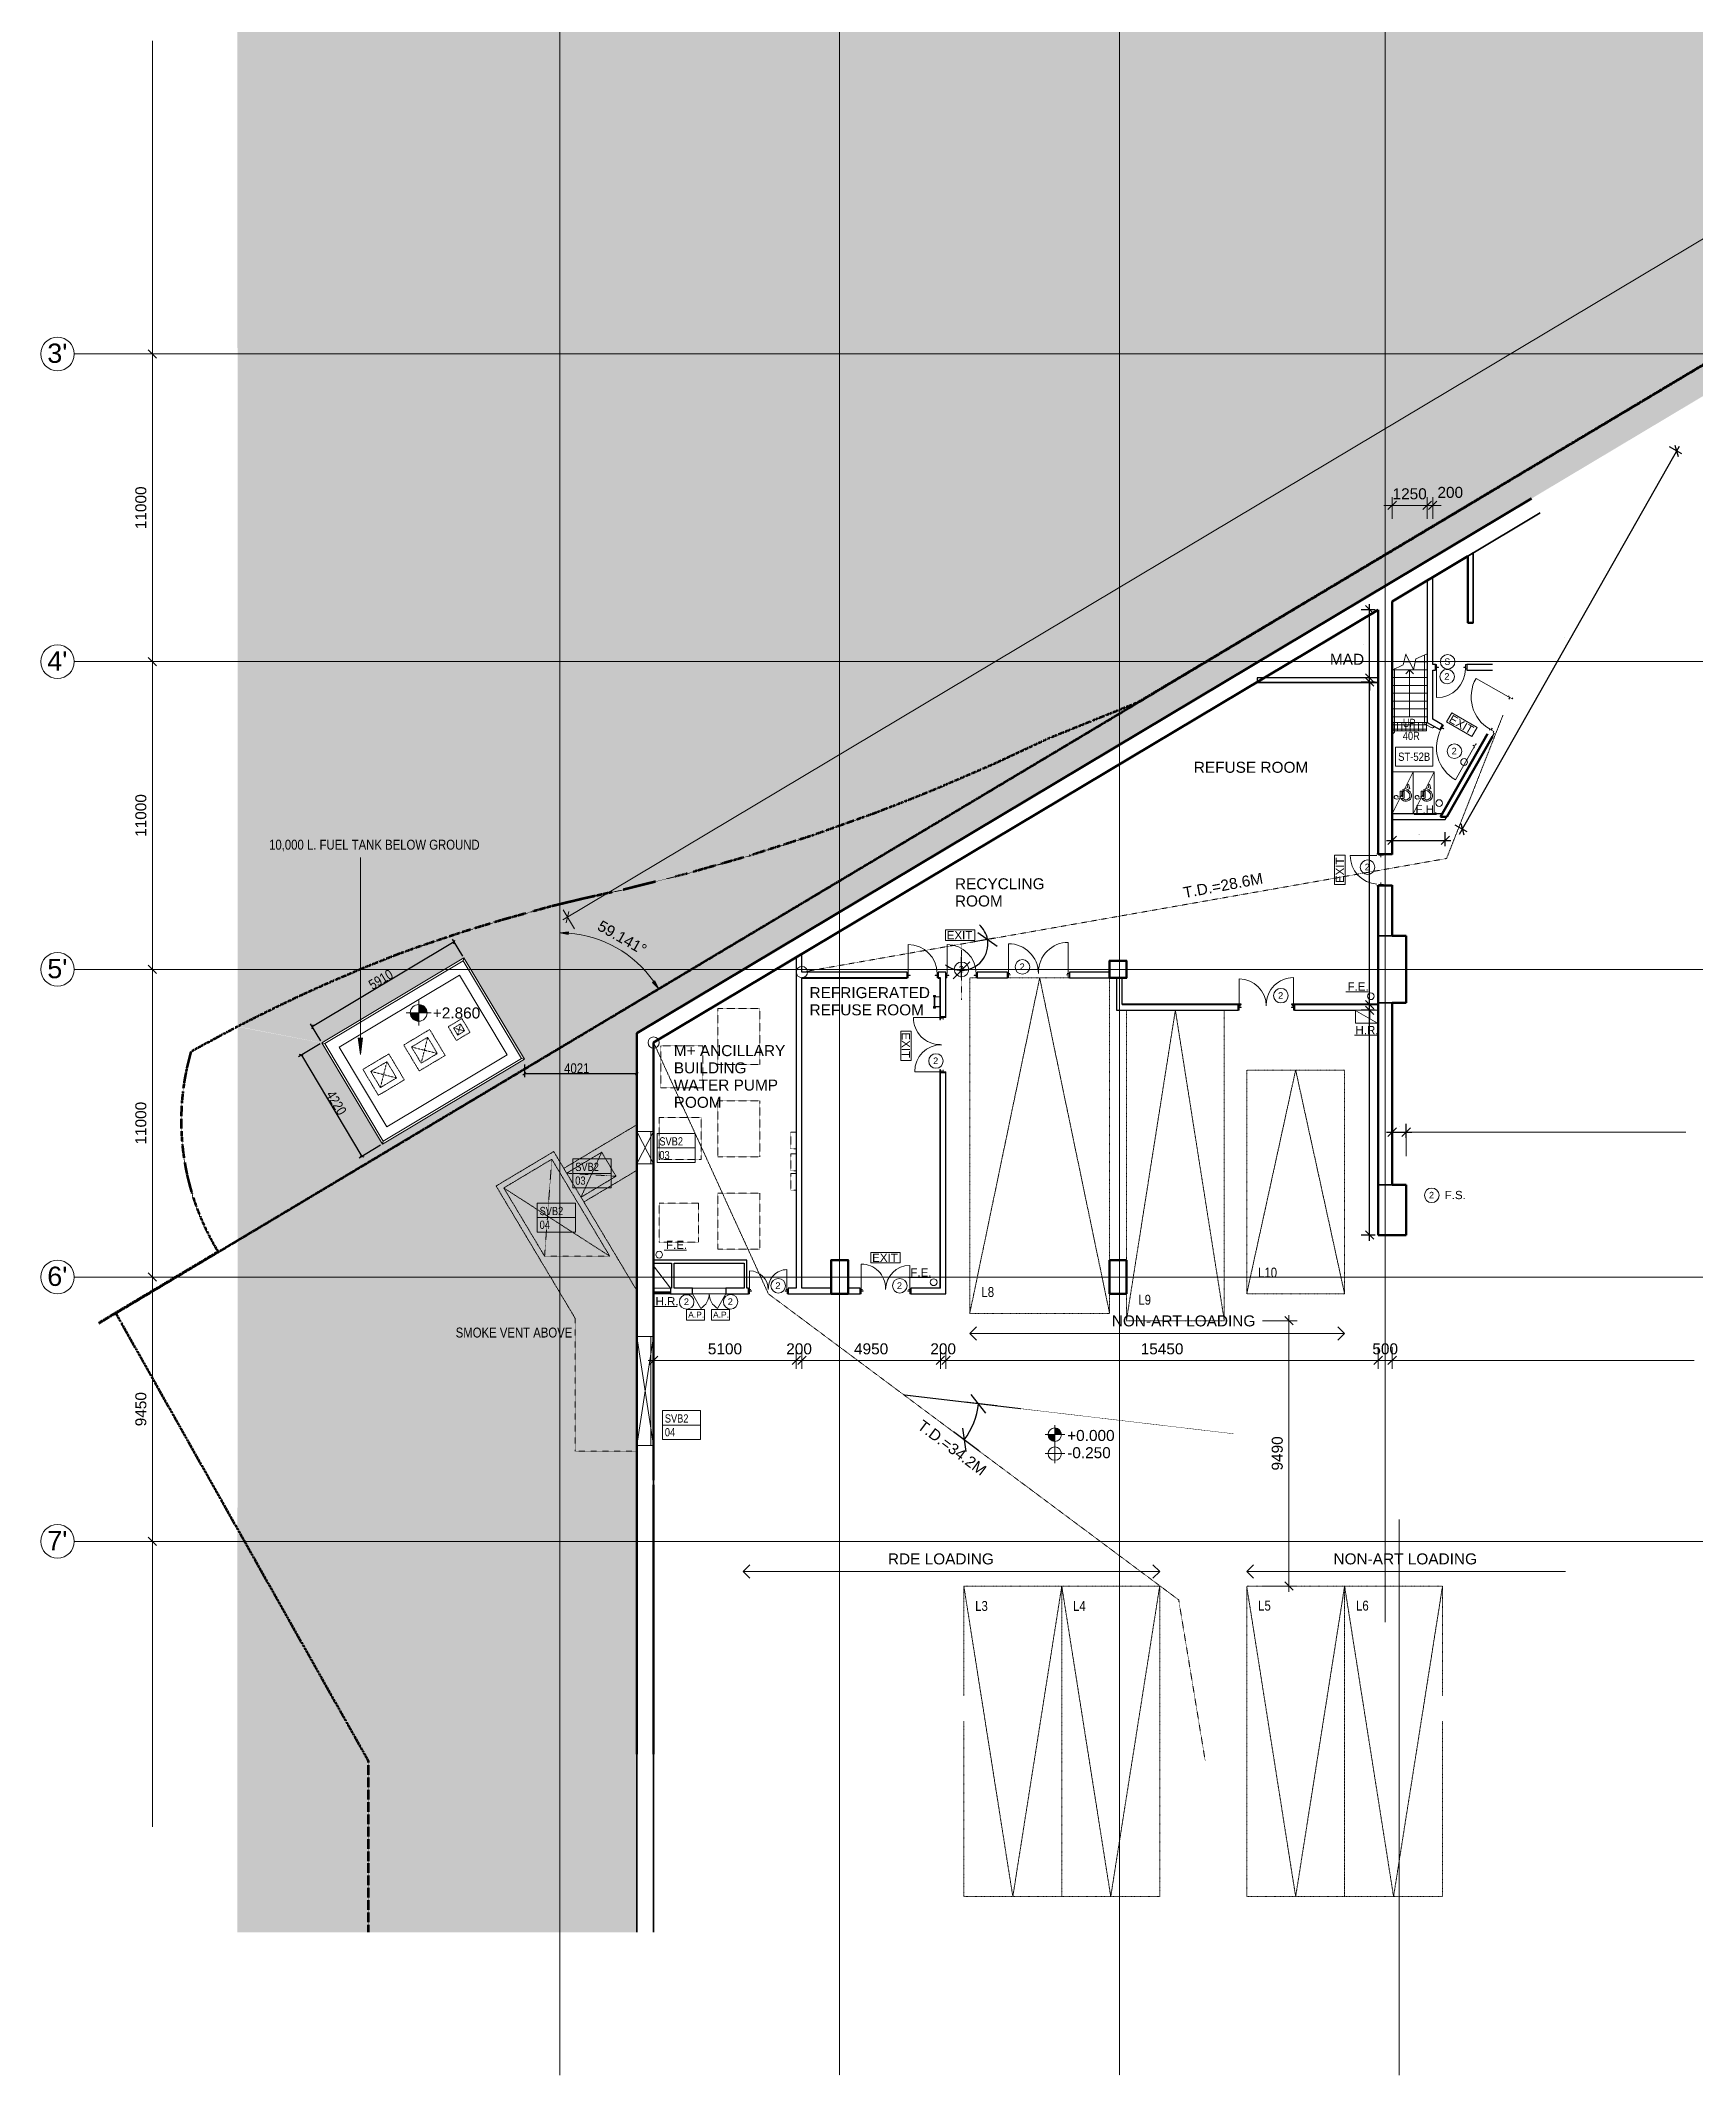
# Model space of a CAD drawing. Header units: millimetres. Extents: x -1578195 to 622687, y -255792 to 391308.
# Drawn here: x -9220 to 49889, y 304553 to 377292 of the extents above; entities that cross this region are included whole.
import ezdxf

# ---------------------------------------------------------------- set-up
doc = ezdxf.new("R2010")
doc.units = ezdxf.units.MM
for name, pattern in [('Dash2', [3, 1.5, -1.5]), ('Double dash', [24.5, 10, -3, 2, -3, 2, -4.5]), ('Double dash_2_', [42.8625, 15.875, -4.7625, 6.35, -4.7625, 6.35, -4.7625]), ('Grid Line', [21, 12, -3, 3, -3]), ('Hidden', [2.25, 1, -1.25]), ('IMPORT-Hidden_samll_', [3, 2, -1]), ('Overhead', [1.8, 1.2, -0.6])]:
    doc.linetypes.add(name, pattern=pattern)
for name, color, linetype, lineweight in [('0-1', 7, 'Continuous', 5), ('0-3', 7, 'Double dash_2_', 50), ('A-ANNO-DIMS', 7, 'Continuous', 9), ('A-ANNO-DIMS-1', 7, 'Continuous', 5), ('A-ANNO-NOTE', 7, 'Continuous', 5), ('A-ANNO-NOTE-1', 7, 'Continuous', 20), ('A-DETL', 102, 'Continuous', 5), ('A-DETL-2', 102, 'Continuous', 25), ('A-DETL-GENF', 7, 'Continuous', 5), ('A-DETL-GENF-HDLN', 7, 'Hidden', 5), ('A-DETL-HDLN-1', 7, 'Dash2', 5), ('A-DETL-THIN', 7, 'Continuous', 5), ('A-DOOR', 7, 'Continuous', 5), ('A-DOOR-1', 7, 'Continuous', 9), ('A-DOOR-FRAM', 7, 'Continuous', 5), ('A-GENM', 7, 'Continuous', 5), ('A-GLAZ', 7, 'Continuous', 5), ('A-GLAZ-1', 7, 'Continuous', 18), ('A-WALL-2', 7, 'Continuous', 35), ('C-PROP-LINE', 7, 'Double dash', 70), ('C-PROP-LINE-1', 7, 'Double dash_2_', 50), ('G-ANNO-DIMS', 111, 'Continuous', 5), ('G-ANNO-TEXT', 7, 'Continuous', 5), ('I-WALL', 7, 'Continuous', 9), ('I-WALL-3', 7, 'Continuous', 18), ('OAP280_B', 4, 'Continuous', 25), ('OAP280_C', 210, 'Continuous', 50), ('OAP280_W', 210, 'Continuous', 50), ('Q-SPCQ', 7, 'Continuous', 5), ('S-COLS-2', 7, 'Continuous', 35), ('S-COLS-3', 7, 'Continuous', 35), ('S-GRID-1', 7, 'Grid Line', 5), ('S-GRID-IDEN', 7, 'Continuous', 5), ('S-STRS', 7, 'Continuous', 5), ('S-STRS-2', 7, 'Overhead', 5), ('S-STRS-MBND', 7, 'Continuous', 5)]:
    doc.layers.add(name, color=color, linetype=linetype, lineweight=lineweight)
for name, color, linetype, lineweight, true_color in [('A-DETL-GENF-5', 7, 'Continuous', 9, 0x525252), ('E-EQMT', 7, 'IMPORT-Hidden_samll_', 5, 0x656565), ('Q-SPCQ-1', 7, 'Continuous', 5, 0xdfbfff)]:
    doc.layers.add(name, color=color, linetype=linetype, lineweight=lineweight, true_color=true_color)
doc.styles.add('Arial', font='arial.ttf', dxfattribs={"height": 393.413174})
doc.styles.add('Arial Narrow', font='ARIALN.TTF', dxfattribs={"height": 353.981763})
doc.styles.add('Arial Narrow_1', font='ARIALN.TTF', dxfattribs={"height": 294.984802})
doc.styles.add('Arial_1', font='arial.ttf', dxfattribs={"height": 1.475299})
doc.styles.add('Arial_10', font='arial.ttf', dxfattribs={"width": 0.8, "height": 8})
doc.styles.add('Arial_11', font='arial.ttf', dxfattribs={"width": 0.8, "height": 12.5})
doc.styles.add('Arial_2', font='arial.ttf', dxfattribs={"height": 1.967066})
doc.styles.add('Arial_3', font='arial.ttf', dxfattribs={"height": 590.11976})
doc.styles.add('Arial_4', font='arial.ttf', dxfattribs={"height": 688.473054})
doc.styles.add('Arial_5', font='arial.ttf', dxfattribs={"height": 1.081886})
doc.styles.add('Arial_6', font='arial.ttf', dxfattribs={"height": 295.05988})
doc.styles.add('Arial_7', font='arial.ttf', dxfattribs={"width": 0.9, "height": 393.413174})
doc.styles.add('Arial_8', font='arial.ttf', dxfattribs={"width": 0.8, "height": 1.967066})
doc.styles.add('Arial_9', font='arial.ttf', dxfattribs={"height": 1.18024})
doc.dimstyles.new('Diagonal_-_1_8mm_Arial_2', dxfattribs={"dimscale": 304.8, "dimtxt": 360, "dimasz": 1.968504, "dimexe": 1.574803, "dimexo": 0.984252, "dimgap": 1.148294, "dimtad": 1, "dimdec": 0, "dimrnd": 5, "dimzin": 0, "dimdsep": 46, "dimtxsty": 'Arial_10', "dimblk1": 'OBLIQUE', "dimblk2": 'OBLIQUE', "dimsah": 1, "dimcen": 0.09, "dimdle": 1.574803, "dimadec": 0, "dimazin": 0, "dimtfac": 1, "dimtdec": 4, "dimtix": 1, "dimtmove": 0, "dimatfit": 3, "dimfxl": 1, "dimtvp": 1, "dimtolj": 1, "dimtzin": 0, "dimarcsym": 2})
doc.dimstyles.new('Diagonal_-_1_8mm_Arial_2_1', dxfattribs={"dimscale": 304.8, "dimtxt": 360, "dimasz": 1.968504, "dimexe": 1.574803, "dimexo": 0.984252, "dimgap": 1.148294, "dimtad": 1, "dimdec": 0, "dimrnd": 5, "dimzin": 0, "dimdsep": 46, "dimtxsty": 'Arial_11', "dimblk1": 'OBLIQUE', "dimblk2": 'OBLIQUE', "dimsah": 1, "dimcen": 0.09, "dimdle": 1.574803, "dimadec": 0, "dimazin": 0, "dimtfac": 1, "dimtdec": 4, "dimtix": 1, "dimtmove": 0, "dimatfit": 3, "dimfxl": 1, "dimtvp": 1, "dimtolj": 1, "dimtzin": 0, "dimarcsym": 2})
doc.dimstyles.new('Diagonal_-_2_0mm_Arial', dxfattribs={"dimscale": 304.8, "dimtxt": 500, "dimasz": 0.984252, "dimexe": 0.984252, "dimexo": 0.984252, "dimgap": 0.656168, "dimtad": 1, "dimdec": 0, "dimrnd": 5, "dimzin": 0, "dimdsep": 46, "dimtxsty": 'Arial_11', "dimblk1": 'OBLIQUE', "dimblk2": 'OBLIQUE', "dimsah": 1, "dimcen": 0.09, "dimdle": 0.656168, "dimadec": 0, "dimazin": 0, "dimtfac": 1, "dimtdec": 4, "dimtix": 1, "dimtmove": 0, "dimatfit": 3, "dimfxl": 1, "dimtvp": 1, "dimtolj": 1, "dimtzin": 0, "dimarcsym": 2})
doc.dimstyles.new('STR_mm_D2_5_Tick_14', dxfattribs={"dimscale": 304.8, "dimtxt": 125, "dimasz": 0.328084, "dimexe": 0.393701, "dimexo": 0.246063, "dimgap": 0.049213, "dimtad": 1, "dimdec": 0, "dimzin": 0, "dimdsep": 46, "dimtxsty": 'Arial_9', "dimblk1": 'OBLIQUE', "dimblk2": 'OBLIQUE', "dimsah": 1, "dimcen": 0.09, "dimadec": 1, "dimazin": 0, "dimtfac": 1, "dimtdec": 4, "dimtix": 1, "dimtmove": 1, "dimatfit": 3, "dimfxl": 1, "dimtvp": 1, "dimtolj": 1, "dimtzin": 0, "dimarcsym": 2})

msp = doc.modelspace()

# ---------------------------------------------------------------- texts
at = {"layer": 'A-ANNO-DIMS', "char_height": 393.41, "attachment_point": 2, "line_spacing_factor": 0.938532, "style": 'Arial_1'}
for s, insert, width, rotation in [('11000', (-5838, 360591.4), 1824, 90), ('11000', (-5838, 349591.3), 1824, 90), ('59.141°', (11665, 345397), 2265.6, 330.429442), ('11000', (-5838, 338591.3), 1824, 90), ('9450', (-5838, 328366.4), 1459.2, 90), ('9490', (34783.7, 326785.9), 1459.2, 90)]:
    msp.add_mtext(s, dxfattribs=dict(at, insert=insert, width=width, rotation=rotation))
for s, insert, width in [('1250', (39714.3, 361289.5), 1459.2), ('200', (41166, 361341), 1094.4), ('5100', (15239.3, 330721.6), 1459.2), ('200', (17889.3, 330721.6), 1094.4), ('4950', (20464.2, 330721.6), 1459.2), ('200', (23039.2, 330721.6), 1094.4), ('15450', (30864.2, 330721.6), 1824), ('500', (38839.2, 330721.6), 1094.4)]:
    msp.add_mtext(s, dxfattribs=dict(at, insert=insert, width=width))
at = {"layer": 'A-ANNO-NOTE', "char_height": 295.06, "attachment_point": 1, "line_spacing_factor": 0.938532, "style": 'Arial_10'}
for s, insert, width in [('03', (12895.3, 337597.7), 547.2), ('SVB2', (12895.3, 338089.4), 1256.4), ('SVB2', (9888.1, 337177.8), 1256.4), ('03', (9888.1, 336686.2), 547.2), ('SVB2', (8614.3, 335598.8), 1256.4), ('04', (8614.3, 335107.1), 547.2), ('SVB2', (13090.6, 328182.5), 1256.4), ('04', (13090.6, 327690.8), 547.2)]:
    msp.add_mtext(s, dxfattribs=dict(at, insert=insert, width=width))
at = {"layer": 'G-ANNO-DIMS', "char_height": 393.41, "attachment_point": 1, "line_spacing_factor": 0.938532}
for s, insert, width, style in [('+2.860', (4795.3, 342728.5), 2020.8, 'Arial'), ('+0.000\\P-0.250', (27472, 327624.2), 1598.4, 'Arial_9')]:
    msp.add_mtext(s, dxfattribs=dict(at, insert=insert, width=width, style=style))
at = {"layer": 'G-ANNO-TEXT', "attachment_point": 1}
for s, insert, char_height, width, line_spacing_factor, style in [('MAD', (36865.3, 355373.4), 393.41, 1296, 0.938532, 'Arial_5'), ('UP\\P40R', (39470.9, 353048.2), 295.06, 712.8, 0.938532, 'Arial_8'), ('REFUSE ROOM', (31998.5, 351511.7), 393.413, 4348.8, 0.938532, 'Arial_5'), ('ST-52B', (39302.7, 351840.3), 294.98, 1368, 0.968573, 'Arial Narrow_1'), ('10,000 L. FUEL TANK BELOW GROUND', (-1056.4, 348724.7), 353.982, 7506.44, 0.968573, 'Arial Narrow'), ('RECYCLING\\PROOM', (23459.9, 347347.2), 393.41, 3412.8, 0.938532, 'Arial_5'), ('REFRIGERATED\\PREFUSE ROOM', (18262.4, 343455.6), 393.413, 4574.4, 0.938532, 'Arial_5'), ('M+ ANCILLARY\\PBUILDING\\PWATER PUMP\\PROOM', (13411.4, 341381.8), 393.413, 4238.4, 0.938532, 'Arial_5'), ('L10', (34297.9, 333428.1), 353.98, 803.488, 0.968573, 'Arial Narrow'), ('L8', (24409.2, 332733.5), 353.98, 535.659, 0.968573, 'Arial Narrow'), ('L9', (30018, 332456.5), 353.98, 535.659, 0.968573, 'Arial Narrow'), ('NON-ART LOADING', (29068.7, 331719.7), 393.413, 5457.6, 0.938532, 'Arial_5'), ('SMOKE VENT ABOVE', (5614.4, 331283.5), 353.982, 4989.404, 0.968573, 'Arial Narrow'), ('RDE LOADING', (21064.6, 323211), 393.413, 4032, 0.938532, 'Arial_5'), ('NON-ART LOADING', (36992, 323211), 393.413, 5457.6, 0.938532, 'Arial_5'), ('L3', (24184.7, 321509.7), 353.98, 535.659, 0.968573, 'Arial Narrow'), ('L4', (27684.7, 321509.7), 353.98, 535.659, 0.968573, 'Arial Narrow'), ('L5', (34299.1, 321520.6), 353.98, 535.659, 0.968573, 'Arial Narrow'), ('L6', (37799.1, 321520.6), 353.98, 535.659, 0.968573, 'Arial Narrow')]:
    msp.add_mtext(s, dxfattribs=dict(at, insert=insert, char_height=char_height, width=width, line_spacing_factor=line_spacing_factor, style=style))
at = {"layer": 'G-ANNO-TEXT', "char_height": 393.41, "width": 3072, "attachment_point": 1, "line_spacing_factor": 0.938532, "style": 'Arial_5'}
for s, insert, rotation in [('T.D.=28.6M', (31588.7, 347020.8), 10.598592), ('T.D.=34.2M', (22322.6, 328012.5), 323.085228)]:
    msp.add_mtext(s, dxfattribs=dict(at, insert=insert, rotation=rotation))
at = {"layer": 'S-GRID-IDEN', "char_height": 688.47, "width": 856.758, "attachment_point": 2, "line_spacing_factor": 0.938532, "style": 'Arial_4'}
for s, insert in [("3'", (-8625.1, 366462.6)), ("4'", (-8625.2, 355462.6)), ("5'", (-8625.2, 344462.6)), ("6'", (-8625.3, 333462.6)), ("7'", (-8625.3, 324012.6))]:
    msp.add_mtext(s, dxfattribs=dict(at, insert=insert))

# ---------------------------------------------------------------- blocks, each defined once
blk = doc.blocks.new('Dims-B2-FPLAN_2OF2__dwg__Oblique-5772969-B2_F PLAN _2 OF 2_')
at = {"layer": 'A-ANNO-DIMS'}
blk.add_line((-0.5, -0.5), (0.5, 0.5), dxfattribs=at)
blk = doc.blocks.new('_Oblique')
at = {"color": 0, "linetype": 'ByBlock', "lineweight": -2}
blk.add_line((-0.5, -0.5), (0.5, 0.5), dxfattribs=at)
blk = doc.blocks.new('*D376')
at = {"layer": 'A-ANNO-DIMS', "color": 0, "lineweight": -2, "transparency": 16777216}
for p, q in [((41498, 348928), (49366, 362793)), ((49441, 362521), (49006, 362767)), ((41771, 349003), (41336, 349250))]:
    blk.add_line(p, q, dxfattribs=at)
at = {"layer": 'Defpoints', "color": 0, "transparency": 16777216}
for p in [(49267, 362619), (49702, 362373), (42032, 348855)]:
    blk.add_point(p, dxfattribs=at)
at = {"layer": 'A-ANNO-DIMS', "color": 0, "lineweight": -2, "transparency": 16777216, "xscale": 299.9999999999999, "yscale": 299.9999999999999, "zscale": 299.9999999999999}
for p, rotation in [((49267, 362619), 60.42918737556057), ((41597, 349101), 240.4291873755606)]:
    blk.add_blockref('_Oblique', p, dxfattribs=dict(at, rotation=rotation))
at = {"layer": 'A-ANNO-DIMS', "color": 0, "transparency": 16777216, "insert": (45252, 355962), "char_height": 12.5, "attachment_point": 5, "rotation": 60.42919, "style": 'Arial_11'}
blk.add_mtext('\\A1;15540', dxfattribs=at)
blk = doc.blocks.new('*D377')
at = {"layer": 'A-ANNO-DIMS', "color": 0, "lineweight": -2, "transparency": 16777216}
for p, q in [((38889, 348699), (41188, 348699)), ((39089, 348499), (39089, 348999)), ((40988, 348499), (40988, 348999))]:
    blk.add_line(p, q, dxfattribs=at)
at = {"layer": 'Defpoints', "color": 0, "transparency": 16777216}
for p in [(40988, 348699), (39089, 348199), (40988, 348199)]:
    blk.add_point(p, dxfattribs=at)
at = {"layer": 'A-ANNO-DIMS', "color": 0, "lineweight": -2, "transparency": 16777216, "xscale": 299.9999999999999, "yscale": 299.9999999999999, "zscale": 299.9999999999999, "rotation": 180}
blk.add_blockref('_Oblique', (39089, 348699), dxfattribs=at)
at = {"layer": 'A-ANNO-DIMS', "color": 0, "lineweight": -2, "transparency": 16777216, "xscale": 299.9999999999999, "yscale": 299.9999999999999, "zscale": 299.9999999999999}
blk.add_blockref('_Oblique', (40988, 348699), dxfattribs=at)
at = {"layer": 'A-ANNO-DIMS', "color": 0, "transparency": 16777216, "insert": (40039, 348906), "char_height": 12.5, "attachment_point": 5, "style": 'Arial_11'}
blk.add_mtext('\\A1;1900', dxfattribs=at)
blk = doc.blocks.new('*D378')
at = {"layer": 'A-ANNO-DIMS', "color": 0, "lineweight": -2, "transparency": 16777216}
for p, q in [((38283, 354311), (38283, 357149)), ((38483, 356949), (37983, 356949)), ((38483, 354511), (37983, 354511))]:
    blk.add_line(p, q, dxfattribs=at)
at = {"layer": 'Defpoints', "color": 0, "transparency": 16777216}
for p in [(38283, 356949), (38783, 356949), (38783, 354511)]:
    blk.add_point(p, dxfattribs=at)
at = {"layer": 'A-ANNO-DIMS', "color": 0, "lineweight": -2, "transparency": 16777216, "xscale": 299.9999999999999, "yscale": 299.9999999999999, "zscale": 299.9999999999999}
for p, rotation in [((38283, 356949), 90), ((38283, 354511), 270)]:
    blk.add_blockref('_Oblique', p, dxfattribs=dict(at, rotation=rotation))
at = {"layer": 'A-ANNO-DIMS', "color": 0, "transparency": 16777216, "insert": (38077, 355730), "char_height": 12.5, "attachment_point": 5, "rotation": 90, "style": 'Arial_11'}
blk.add_mtext('\\A1;2435', dxfattribs=at)
blk = doc.blocks.new('*D379')
at = {"layer": 'A-ANNO-DIMS', "color": 0, "lineweight": -2, "transparency": 16777216}
for p, q in [((38483, 354511), (37983, 354511)), ((38483, 354361), (37983, 354361)), ((38283, 354511), (38283, 354811)), ((38283, 354361), (38283, 354511)), ((38283, 354361), (38283, 354061))]:
    blk.add_line(p, q, dxfattribs=at)
at = {"layer": 'Defpoints', "color": 0, "transparency": 16777216}
for p in [(38283, 354511), (38783, 354511), (38783, 354361)]:
    blk.add_point(p, dxfattribs=at)
at = {"layer": 'A-ANNO-DIMS', "color": 0, "lineweight": -2, "transparency": 16777216, "xscale": 299.9999999999999, "yscale": 299.9999999999999, "zscale": 299.9999999999999}
for p, rotation in [((38283, 354511), 270), ((38283, 354361), 90)]:
    blk.add_blockref('_Oblique', p, dxfattribs=dict(at, rotation=rotation))
at = {"layer": 'A-ANNO-DIMS', "color": 0, "transparency": 16777216, "insert": (38077, 354436), "char_height": 12.5, "attachment_point": 5, "rotation": 90, "style": 'Arial_11'}
blk.add_mtext('\\A1;150', dxfattribs=at)
blk = doc.blocks.new('*D380')
at = {"layer": 'A-ANNO-DIMS', "color": 0, "lineweight": -2, "transparency": 16777216}
for p, q in [((38483, 354361), (37983, 354361)), ((38283, 342630), (38283, 354561)), ((38483, 342830), (37983, 342830))]:
    blk.add_line(p, q, dxfattribs=at)
at = {"layer": 'Defpoints', "color": 0, "transparency": 16777216}
for p in [(38283, 354361), (38783, 354361), (38783, 342830)]:
    blk.add_point(p, dxfattribs=at)
at = {"layer": 'A-ANNO-DIMS', "color": 0, "lineweight": -2, "transparency": 16777216, "xscale": 299.9999999999999, "yscale": 299.9999999999999, "zscale": 299.9999999999999}
for p, rotation in [((38283, 354361), 90), ((38283, 342830), 270)]:
    blk.add_blockref('_Oblique', p, dxfattribs=dict(at, rotation=rotation))
at = {"layer": 'A-ANNO-DIMS', "color": 0, "transparency": 16777216, "insert": (38077, 348596), "char_height": 12.5, "attachment_point": 5, "rotation": 90, "style": 'Arial_11'}
blk.add_mtext('\\A1;11530', dxfattribs=at)
blk = doc.blocks.new('*D381')
at = {"layer": 'A-ANNO-DIMS', "color": 0, "lineweight": -2, "transparency": 16777216}
for p, q in [((38483, 342830), (37983, 342830)), ((38483, 342630), (37983, 342630)), ((38283, 342830), (38283, 343130)), ((38283, 342630), (38283, 342830)), ((38283, 342630), (38283, 342330))]:
    blk.add_line(p, q, dxfattribs=at)
at = {"layer": 'Defpoints', "color": 0, "transparency": 16777216}
for p in [(38283, 342830), (38783, 342830), (38783, 342630)]:
    blk.add_point(p, dxfattribs=at)
at = {"layer": 'A-ANNO-DIMS', "color": 0, "lineweight": -2, "transparency": 16777216, "xscale": 299.9999999999999, "yscale": 299.9999999999999, "zscale": 299.9999999999999}
for p, rotation in [((38283, 342830), 270), ((38283, 342630), 90)]:
    blk.add_blockref('_Oblique', p, dxfattribs=dict(at, rotation=rotation))
at = {"layer": 'A-ANNO-DIMS', "color": 0, "transparency": 16777216, "insert": (38077, 342730), "char_height": 12.5, "attachment_point": 5, "rotation": 90, "style": 'Arial_11'}
blk.add_mtext('\\A1;200', dxfattribs=at)
blk = doc.blocks.new('*D382')
at = {"layer": 'A-ANNO-DIMS', "color": 0, "lineweight": -2, "transparency": 16777216}
for p, q in [((38483, 342630), (37983, 342630)), ((38283, 334391), (38283, 342830)), ((38483, 334591), (37983, 334591))]:
    blk.add_line(p, q, dxfattribs=at)
at = {"layer": 'Defpoints', "color": 0, "transparency": 16777216}
for p in [(38283, 342630), (38783, 342630), (38783, 334591)]:
    blk.add_point(p, dxfattribs=at)
at = {"layer": 'A-ANNO-DIMS', "color": 0, "lineweight": -2, "transparency": 16777216, "xscale": 299.9999999999999, "yscale": 299.9999999999999, "zscale": 299.9999999999999}
for p, rotation in [((38283, 342630), 90), ((38283, 334591), 270)]:
    blk.add_blockref('_Oblique', p, dxfattribs=dict(at, rotation=rotation))
at = {"layer": 'A-ANNO-DIMS', "color": 0, "transparency": 16777216, "insert": (38077, 338611), "char_height": 12.5, "attachment_point": 5, "rotation": 90, "style": 'Arial_11'}
blk.add_mtext('\\A1;8040', dxfattribs=at)
blk = doc.blocks.new('*D383')
at = {"layer": 'A-ANNO-DIMS', "color": 0, "lineweight": -2, "transparency": 16777216}
for p, q in [((38889, 338270), (39789, 338270)), ((39089, 338070), (39089, 338570)), ((39589, 338070), (39589, 338570))]:
    blk.add_line(p, q, dxfattribs=at)
at = {"layer": 'Defpoints', "color": 0, "transparency": 16777216}
for p in [(39589, 338270), (39089, 337770), (39589, 337770)]:
    blk.add_point(p, dxfattribs=at)
at = {"layer": 'A-ANNO-DIMS', "color": 0, "lineweight": -2, "transparency": 16777216, "xscale": 299.9999999999999, "yscale": 299.9999999999999, "zscale": 299.9999999999999, "rotation": 180}
blk.add_blockref('_Oblique', (39089, 338270), dxfattribs=at)
at = {"layer": 'A-ANNO-DIMS', "color": 0, "lineweight": -2, "transparency": 16777216, "xscale": 299.9999999999999, "yscale": 299.9999999999999, "zscale": 299.9999999999999}
blk.add_blockref('_Oblique', (39589, 338270), dxfattribs=at)
at = {"layer": 'A-ANNO-DIMS', "color": 0, "transparency": 16777216, "insert": (39339, 338476), "char_height": 12.5, "attachment_point": 5, "style": 'Arial_11'}
blk.add_mtext('\\A1;500', dxfattribs=at)
blk = doc.blocks.new('ARC_ANN_HR_HOSE-REEL - ARC_ANN_HR_HOSE-REEL-881492-B2_F PLAN _2 OF 2_')
at = {"layer": 'A-ANNO-NOTE-1'}
blk.add_line((-1.8, 0), (2.19, 0), dxfattribs=at)
at = {"layer": 'A-ANNO-NOTE', "insert": (0.41, 1.66), "char_height": 1.475, "width": 4.896, "attachment_point": 2, "line_spacing_factor": 0.938532, "style": 'Arial_2'}
blk.add_mtext('H.R.', dxfattribs=at)
blk = doc.blocks.new('ARC_ANN_EXIT - ARC_ANN_EXIT-878429-B2_F PLAN _2 OF 2_')
at = {"layer": 'A-ANNO-NOTE'}
for p, q in [((-2.12, 0), (-2.12, 1.86)), ((-2.12, 1.86), (3.13, 1.86)), ((3.13, 0), (-2.12, 0)), ((3.13, 1.86), (3.13, 0))]:
    blk.add_line(p, q, dxfattribs=at)
at = {"layer": 'A-ANNO-NOTE', "insert": (0.41, 1.66), "char_height": 1.475, "width": 5.454, "attachment_point": 2, "line_spacing_factor": 0.938532, "style": 'Arial_2'}
blk.add_mtext('EXIT', dxfattribs=at)
blk = doc.blocks.new('Grid - 3mm-2917264-B2_F PLAN _2 OF 2_')
at = {"layer": 'S-GRID-IDEN'}
blk.add_circle((0, 0), 3, dxfattribs=at)
blk = doc.blocks.new('ARC_ANN_FE_FIRE-EXTINGUISHER - 3-883776-B2_F PLAN _2 OF 2_')
at = {"layer": 'A-ANNO-NOTE'}
blk.add_circle((-2.69, -0.82), 0.6, dxfattribs=at)
at = {"layer": 'A-ANNO-NOTE-1'}
blk.add_line((-1.8, 0), (2.19, 0), dxfattribs=at)
at = {"layer": 'A-ANNO-NOTE', "insert": (0.41, 1.66), "char_height": 1.475, "width": 4.5, "attachment_point": 2, "line_spacing_factor": 0.938532, "style": 'Arial_2'}
blk.add_mtext('F.E.', dxfattribs=at)
blk = doc.blocks.new('ARC_ANN_FE_FIRE-EXTINGUISHER - 4-883778-B2_F PLAN _2 OF 2_')
at = {"layer": 'A-ANNO-NOTE'}
blk.add_circle((2.69, -0.82), 0.6, dxfattribs=at)
at = {"layer": 'A-ANNO-NOTE-1'}
blk.add_line((-1.8, 0), (2.19, 0), dxfattribs=at)
at = {"layer": 'A-ANNO-NOTE', "insert": (0.41, 1.66), "char_height": 1.475, "width": 4.5, "attachment_point": 2, "line_spacing_factor": 0.938532, "style": 'Arial_2'}
blk.add_mtext('F.E.', dxfattribs=at)
blk = doc.blocks.new('ARC_ANN_ACCESS PANEL - AP-910189-B2_F PLAN _2 OF 2_')
at = {"layer": 'A-ANNO-NOTE'}
for p, q in [((-1.59, -0.92), (-1.59, 0.95)), ((-1.59, 0.95), (1.61, 0.95)), ((1.61, -0.92), (1.61, 0.95)), ((1.61, -0.92), (-1.59, -0.92))]:
    blk.add_line(p, q, dxfattribs=at)
at = {"layer": 'A-ANNO-NOTE', "insert": (0.12, 0.57), "char_height": 1.082, "width": 3.4055, "attachment_point": 2, "line_spacing_factor": 0.938532, "style": 'Arial_3'}
blk.add_mtext('A.P.', dxfattribs=at)
blk = doc.blocks.new('ARC_ANN_FIRE-RATING_two_ - none-909955-B2_F PLAN _2 OF 2_')
at = {"layer": 'A-ANNO-NOTE'}
blk.add_circle((0, 0), 1.3, dxfattribs=at)
at = {"layer": 'A-ANNO-NOTE', "insert": (-0.05, 0.62), "char_height": 1.18, "width": 1.0944, "attachment_point": 2, "line_spacing_factor": 0.938532, "style": 'Arial_6'}
blk.add_mtext('2', dxfattribs=at)
blk = doc.blocks.new('ARC_ANN_FIRE-RATING_two_ - bottom right-911402-B2_F PLAN _2 OF 2_')
at = {"layer": 'A-ANNO-NOTE'}
for centre, radius in [((0, 0), 1.3), ((1.72, -1.92), 0.6)]:
    blk.add_circle(centre, radius, dxfattribs=at)
at = {"layer": 'A-ANNO-NOTE', "insert": (-0.05, 0.62), "char_height": 1.18, "width": 1.0944, "attachment_point": 2, "line_spacing_factor": 0.938532, "style": 'Arial_6'}
blk.add_mtext('2', dxfattribs=at)
blk = doc.blocks.new('ARC_ANN_FIRE SHUTTER - 1-5166234-B2_F PLAN _2 OF 2_')
at = {"layer": 'A-ANNO-NOTE', "insert": (0.41, 1.66), "char_height": 1.475, "width": 4.5, "attachment_point": 2, "line_spacing_factor": 0.938532, "style": 'Arial_2'}
blk.add_mtext('F.S.', dxfattribs=at)
blk = doc.blocks.new('ARC_ANN_SV - SVB2-674244-B2_F PLAN _2 OF 2_')
at = {"layer": 'A-ANNO-NOTE'}
for p, q in [((-3.5, -2.6), (-3.5, 2.6)), ((-3.5, 2.6), (3.3, 2.6)), ((-3.5, 0), (3.3, 0)), ((3.3, 2.6), (3.3, -2.6)), ((3.3, -2.6), (-3.5, -2.6))]:
    blk.add_line(p, q, dxfattribs=at)
blk = doc.blocks.new('Spot Elevations - Spot Elevation - Target Filled_FFL_SFL-5422820-B2_F PLAN _2 OF 2_')
at = {"layer": 'G-ANNO-DIMS'}
h = blk.add_hatch(color=256, dxfattribs=at)
edge = h.paths.add_edge_path(flags=0)
edge.add_arc((0, 5.49), 1.2, 180, 270, ccw=False)
edge.add_line((-1.2, 5.49), (0, 5.49))
edge.add_line((0, 5.49), (0, 4.29))
h = blk.add_hatch(color=256, dxfattribs=at)
edge = h.paths.add_edge_path(flags=0)
edge.add_arc((0, 5.49), 1.2, 0, 90, ccw=False)
edge.add_line((1.2, 5.49), (0, 5.49))
edge.add_line((0, 5.49), (0, 6.69))
for p, q in [((-1.74, 5.49), (1.8, 5.49)), ((0, 5.49), (-1.2, 5.49)), ((0, 3.81), (0, 7.21)), ((0, 6.69), (0, 5.49)), ((0, 4.29), (0, 5.49)), ((0, 5.49), (1.2, 5.49)), ((0, 0.42), (0, 3.81)), ((-1.74, 2.1), (1.8, 2.1))]:
    blk.add_line(p, q, dxfattribs=at)
for centre in [(0, 5.49), (0, 2.1)]:
    blk.add_circle(centre, 1.2, dxfattribs=at)
for start, end in [(180, 270), (360, 90)]:
    blk.add_arc((0, 5.49), 1.2, start, end, dxfattribs=at)
blk = doc.blocks.new('*D387')
at = {"layer": 'A-ANNO-DIMS-1', "color": 0, "lineweight": -2, "transparency": 16777216}
for p, q in [((24877, 345206), (24150, 345078)), ((23696, 343799), (23696, 344537))]:
    blk.add_line(p, q, dxfattribs=at)
for start, end in [(10, 47.17806), (270, 10), (232.82194, 270)]:
    blk.add_arc((23696, 344998), 941, start, end, dxfattribs=at)
at = {"layer": 'Defpoints', "color": 0, "transparency": 16777216}
for p in [(23696, 344998), (25172, 345258), (24213, 344211), (23696, 343499)]:
    blk.add_point(p, dxfattribs=at)
at = {"layer": 'A-ANNO-DIMS-1', "color": 0, "lineweight": -2, "transparency": 16777216, "xscale": 599.9999999999997, "yscale": 599.9999999999997, "zscale": 599.9999999999997}
for p, rotation in [((24623, 345161), 279.9999999999994), ((23696, 344057), 359.9999999999994)]:
    blk.add_blockref('_Oblique', p, dxfattribs=dict(at, rotation=rotation))
at = {"layer": 'A-ANNO-DIMS-1', "color": 0, "transparency": 16777216, "insert": (24598, 344730), "char_height": 8, "attachment_point": 5, "rotation": 50, "line_spacing_factor": 0.938532, "style": 'Arial_10'}
blk.add_mtext('\\A1;100°', dxfattribs=at)
blk = doc.blocks.new('*D388')
at = {"layer": 'A-ANNO-DIMS-1', "color": 0, "lineweight": -2, "transparency": 16777216}
for p, q in [((24962, 328485), (23830, 328619)), ((24320, 326875), (23406, 327556))]:
    blk.add_line(p, q, dxfattribs=at)
blk.add_arc((21636, 328877), 2689, 323.27759, 353.27759, dxfattribs=at)
at = {"layer": 'Defpoints', "color": 0, "transparency": 16777216}
for p in [(21636, 328877), (25260, 328450), (24038, 327668), (24561, 326695)]:
    blk.add_point(p, dxfattribs=at)
at = {"layer": 'A-ANNO-DIMS-1', "color": 0, "lineweight": -2, "transparency": 16777216, "xscale": 599.9999999999997, "yscale": 599.9999999999997, "zscale": 599.9999999999997}
for p, rotation in [((24306, 328562), 83.27759072468429), ((23791, 327269), 233.2775907246846)]:
    blk.add_blockref('_Oblique', p, dxfattribs=dict(at, rotation=rotation))
at = {"layer": 'A-ANNO-DIMS-1', "color": 0, "transparency": 16777216, "insert": (23803, 328014), "char_height": 12.5, "attachment_point": 5, "rotation": 68.27759, "style": 'Arial_11'}
blk.add_mtext('\\A1;30°', dxfattribs=at)
blk = doc.blocks.new('ARC_DOOR_M50_DOUBLE_METAL - 1800x2100mm-37188828-B2_F PLAN _2 OF 2_')
at = {"layer": 'A-DOOR'}
for p, q in [((-967, -52), (-923, -52)), ((-967, -52), (-967, -1065.5)), ((967, -52), (923, -52)), ((967, -52), (967, -1017.5))]:
    blk.add_line(p, q, dxfattribs=at)
for centre, start, end in [((-967, -100), 270, 0), ((967, -52), 180, 270)]:
    blk.add_arc(centre, 965.5, start, end, dxfattribs=at)
at = {"layer": 'A-DOOR-FRAM'}
for p, q in [((-1007, 100), (-970, 100)), ((-970, 100), (-970, 2)), ((-970, 2), (-900, 2)), ((-900, 2), (-900, -5)), ((900, 2), (970, 2)), ((900, -5), (900, 2)), ((970, 100), (1007, 100)), ((970, 2), (970, 100)), ((-970, -52), (-1007, -52)), ((-970, -5), (-970, -52)), ((-900, -5), (-970, -5)), ((970, -5), (900, -5)), ((970, -52), (970, -5)), ((1007, -52), (970, -52))]:
    blk.add_line(p, q, dxfattribs=at)
blk = doc.blocks.new('ARC_TFP_FS_HR Cabinet_Side open - FS_HR_SIDE-7615963-B2_F PLAN _2 OF 2_')
at = {"layer": 'Q-SPCQ'}
blk.add_line((-300, 800), (300, 0), dxfattribs=at)
blk = doc.blocks.new('ARC_WIN_SPECIAL EQUIPMENT - 600w X 900h-28601958-B2_F PLAN _2 OF 2_')
at = {"layer": 'A-GLAZ'}
blk.add_line((260, -30), (-260, -30), dxfattribs=at)
at = {"layer": 'A-GLAZ-1'}
for p, q in [((-300, -30), (-260, -30)), ((-260, -65), (-300, -65)), ((-295, -65), (295, -65)), ((-295, -100), (-295, -65)), ((295, -100), (-295, -100)), ((-260, -30), (-260, -65)), ((260, -65), (260, -30)), ((260, -30), (300, -30)), ((300, -65), (260, -65)), ((295, -65), (295, -100))]:
    blk.add_line(p, q, dxfattribs=at)
blk = doc.blocks.new('ARC_DOOR_M50_DOUBLE_METAL - 1600x2100mm-37190712-B2_F PLAN _2 OF 2_')
at = {"layer": 'A-DOOR'}
for p, q in [((-867, 52), (-867, 965.5)), ((867, 52), (867, 917.5)), ((-867, 52), (-823, 52)), ((867, 52), (823, 52))]:
    blk.add_line(p, q, dxfattribs=at)
for centre, start, end in [((-867, 100), 360, 90), ((867, 52), 90, 180)]:
    blk.add_arc(centre, 865.5, start, end, dxfattribs=at)
at = {"layer": 'A-DOOR-FRAM'}
for p, q in [((-870, 52), (-907, 52)), ((-870, 5), (-870, 52)), ((-800, 5), (-870, 5)), ((-800, -2), (-800, 5)), ((870, 5), (800, 5)), ((800, 5), (800, -2)), ((907, 52), (870, 52)), ((870, 52), (870, 5)), ((-907, -100), (-870, -100)), ((-870, -100), (-870, -2)), ((-870, -2), (-800, -2)), ((800, -2), (870, -2)), ((870, -2), (870, -100)), ((870, -100), (907, -100))]:
    blk.add_line(p, q, dxfattribs=at)
blk = doc.blocks.new('ARC_DOOR_M50_DOUBLE_METAL - 1200x2100mm-37191930-B2_F PLAN _2 OF 2_')
at = {"layer": 'A-DOOR'}
for p, q in [((-667, -52), (-623, -52)), ((-667, -52), (-667, -765.5)), ((667, -52), (623, -52)), ((667, -52), (667, -717.5))]:
    blk.add_line(p, q, dxfattribs=at)
for centre, start, end in [((-667, -100), 270, 0), ((667, -52), 180, 270)]:
    blk.add_arc(centre, 665.5, start, end, dxfattribs=at)
at = {"layer": 'A-DOOR-FRAM'}
for p, q in [((-707, 100), (-670, 100)), ((-670, 100), (-670, 2)), ((-670, 2), (-600, 2)), ((-600, 2), (-600, -5)), ((600, 2), (670, 2)), ((600, -5), (600, 2)), ((670, 100), (707, 100)), ((670, 2), (670, 100)), ((-670, -52), (-707, -52)), ((-670, -5), (-670, -52)), ((-600, -5), (-670, -5)), ((670, -5), (600, -5)), ((670, -52), (670, -5)), ((707, -52), (670, -52))]:
    blk.add_line(p, q, dxfattribs=at)
blk = doc.blocks.new('ARC_DOOR_M41_SINGLE_METAL_WITH_VP - 1200x2100mm-35065409-B2_F PLAN _2 OF 2_')
at = {"layer": 'A-DOOR-1'}
for p, q in [((-670, 52), (-707, 52)), ((-670, 5), (-670, 52)), ((-600, 5), (-670, 5)), ((-600, -2), (-600, 5)), ((670, 5), (600, 5)), ((600, 5), (600, -2)), ((707, 52), (670, 52)), ((670, 52), (670, 5)), ((-707, -100), (-670, -100)), ((-670, -100), (-670, -2)), ((-670, -2), (-600, -2)), ((600, -2), (670, -2)), ((670, -2), (670, -100)), ((670, -100), (707, -100))]:
    blk.add_line(p, q, dxfattribs=at)
at = {"layer": 'A-DOOR-FRAM'}
blk.add_line((667, 52), (667, 1386), dxfattribs=at)
blk.add_arc((667, 52), 1334, 90, 180, dxfattribs=at)
blk = doc.blocks.new('ARC_DOOR_M41_SINGLE_METAL_WITH_VP - 1200x2100mm-37188014-B2_F PLAN _2 OF 2_')
at = {"layer": 'A-DOOR-1'}
for p, q in [((-707, 100), (-670, 100)), ((-670, 100), (-670, 2)), ((-670, 2), (-600, 2)), ((-600, 2), (-600, -5)), ((600, 2), (670, 2)), ((600, -5), (600, 2)), ((670, 100), (707, 100)), ((670, 2), (670, 100)), ((-670, -52), (-707, -52)), ((-670, -5), (-670, -52)), ((-600, -5), (-670, -5)), ((670, -5), (600, -5)), ((670, -52), (670, -5)), ((707, -52), (670, -52))]:
    blk.add_line(p, q, dxfattribs=at)
at = {"layer": 'A-DOOR-FRAM'}
blk.add_line((667, -52), (667, -1386), dxfattribs=at)
blk.add_arc((667, -52), 1334, 180, 270, dxfattribs=at)
blk = doc.blocks.new('ARC_DOOR_M41_SINGLE_METAL_WITH_VP - 900x2100mm-37191662-B2_F PLAN _2 OF 2_')
at = {"layer": 'A-DOOR-1'}
for p, q in [((-520, 52), (-557, 52)), ((-520, 5), (-520, 52)), ((-450, 5), (-520, 5)), ((-450, -2), (-450, 5)), ((520, 5), (450, 5)), ((450, 5), (450, -2)), ((557, 52), (520, 52)), ((520, 52), (520, 5)), ((-557, -100), (-520, -100)), ((-520, -100), (-520, -2)), ((-520, -2), (-450, -2)), ((450, -2), (520, -2)), ((520, -2), (520, -100)), ((520, -100), (557, -100))]:
    blk.add_line(p, q, dxfattribs=at)
at = {"layer": 'A-DOOR-FRAM'}
blk.add_line((517, 52), (517, 1086), dxfattribs=at)
blk.add_arc((517, 52), 1034, 90, 180, dxfattribs=at)
blk = doc.blocks.new('ARC_DOOR_M40_SINGLE_METAL - 900x2100mm-V4-B2_F PLAN _2 OF 2_')
at = {"layer": 'A-DOOR'}
blk.add_line((517, -52), (517, -1086), dxfattribs=at)
at = {"layer": 'A-DOOR-FRAM'}
for p, q in [((-550, 100), (-520, 100)), ((-520, 100), (-520, 15)), ((-520, 15), (-450, 15)), ((-520, 8), (-520, -52)), ((-450, 8), (-520, 8)), ((-450, 15), (-450, 8)), ((450, 15), (520, 15)), ((450, 8), (450, 15)), ((520, 8), (450, 8)), ((520, 100), (550, 100)), ((520, 15), (520, 100)), ((520, -52), (520, 8)), ((-520, -52), (-557, -52)), ((557, -52), (520, -52))]:
    blk.add_line(p, q, dxfattribs=at)
blk.add_arc((517, -52), 1034, 180, 270, dxfattribs=at)
blk = doc.blocks.new('ARC_DOOR_M40_SINGLE_METAL - 900x2100mm-33263902-B2_F PLAN _2 OF 2_')
at = {"layer": 'A-DOOR'}
blk.add_line((517, -52), (517, -1086), dxfattribs=at)
at = {"layer": 'A-DOOR-FRAM'}
for p, q in [((-557, 100), (-520, 100)), ((-520, 100), (-520, 15)), ((-520, 15), (-450, 15)), ((-520, 8), (-520, -52)), ((-450, 8), (-520, 8)), ((-450, 15), (-450, 8)), ((450, 15), (520, 15)), ((450, 8), (450, 15)), ((520, 8), (450, 8)), ((520, 100), (557, 100)), ((520, 15), (520, 100)), ((520, -52), (520, 8)), ((-520, -52), (-557, -52)), ((557, -52), (520, -52))]:
    blk.add_line(p, q, dxfattribs=at)
blk.add_arc((517, -52), 1034, 180, 270, dxfattribs=at)
blk = doc.blocks.new('ARC_ACCESS_PANEL_SINGLE_TIMBER_TYPE11 - 600w x 2000h-35829375-B2_F PLAN _2 OF 2_')
at = {"layer": 'A-DOOR'}
blk.add_line((425, 75), (125, 595), dxfattribs=at)
blk.add_arc((425, 75), 600, 120, 180, dxfattribs=at)
blk = doc.blocks.new('ARC_ACCESS_PANEL_SINGLE_TIMBER_TYPE11 - 600w x 2000h-35829374-B2_F PLAN _2 OF 2_')
at = {"layer": 'A-DOOR'}
blk.add_line((425, -75), (125, -595), dxfattribs=at)
blk.add_arc((425, -75), 600, 180, 240, dxfattribs=at)
blk = doc.blocks.new('ARC_SYMB_REFUSE - ARC_SYMB_REFUSE B-25762391-B2_F PLAN _2 OF 2_')
at = {"layer": 'A-DETL-GENF'}
for p, q in [((-750, 750), (750, 0)), ((750, 750), (750, 0)), ((-245, 395), (-210, 433)), ((-203, 654), (-219, 613)), ((-219, 613), (-173, 317)), ((-210, 433), (-198, 365)), ((-198, 365), (-204, 359)), ((-176, 673), (-203, 654)), ((-137, 676), (-176, 673)), ((-173, 317), (82, 317)), ((-150, 544), (-120, 553)), ((-137, 461), (-150, 544)), ((-102, 653), (-137, 676)), ((60, 461), (-137, 461)), ((-128, 404), (60, 404)), ((-123, 374), (-128, 404)), ((119, 374), (-123, 374)), ((-120, 553), (-93, 581)), ((-86, 615), (-102, 653)), ((-93, 581), (-86, 615)), ((28, 179), (71, 243)), ((60, 404), (60, 461)), ((71, 243), (95, 182)), ((95, 182), (73, 149)), ((82, 317), (164, 113)), ((196, 185), (119, 374)), ((164, 113), (309, 162)), ((291, 219), (196, 185)), ((309, 162), (291, 219)), ((-750, 0), (750, -750)), ((-750, 0), (750, 0)), ((750, 0), (-750, 0)), ((-245, -355), (-210, -317)), ((-203, -96), (-219, -137)), ((-219, -137), (-173, -433)), ((-210, -317), (-198, -385)), ((-198, -385), (-204, -391)), ((-176, -77), (-203, -96)), ((-137, -74), (-176, -77)), ((-173, -433), (82, -433)), ((-150, -206), (-120, -197)), ((-137, -289), (-150, -206)), ((-102, -97), (-137, -74)), ((60, -289), (-137, -289)), ((-128, -346), (60, -346)), ((-123, -376), (-128, -346)), ((119, -376), (-123, -376)), ((-120, -197), (-93, -169)), ((-86, -135), (-102, -97)), ((-93, -169), (-86, -135)), ((28, -571), (71, -507)), ((60, -346), (60, -289)), ((71, -507), (95, -568)), ((95, -568), (73, -601)), ((82, -433), (164, -637)), ((196, -565), (119, -376)), ((164, -637), (309, -588)), ((291, -531), (196, -565)), ((309, -588), (291, -531)), ((750, 0), (750, -750)), ((750, -750), (-750, -750))]:
    blk.add_line(p, q, dxfattribs=at)
for centre, radius in [((-95, 260), 202), ((-95, 260), 147), ((-95, -490), 202), ((-95, -490), 147)]:
    blk.add_arc(centre, radius, 137.84677, 326.50119, dxfattribs=at)
blk = doc.blocks.new('ARC_LOADING TRUCK - Medium 11m-25790639-B2_F PLAN _2 OF 2_')
at = {"layer": 'A-DETL-GENF-HDLN'}
for p, q in [((-11100, 1750), (0, 0)), ((-11100, 1750), (-7175, 1750)), ((-11100, -1750), (-11100, 1750)), ((-6275, 1750), (0, 1750)), ((0, -1750), (0, 1750)), ((0, 0), (-11100, -1750)), ((0, -1750), (-11100, -1750))]:
    blk.add_line(p, q, dxfattribs=at)
blk = doc.blocks.new('ARC_LOADING TRUCK - Medium 11m-25790647-B2_F PLAN _2 OF 2_')
at = {"layer": 'A-DETL-GENF-HDLN'}
for p, q in [((0, 0), (-11100, 1750)), ((0, 1750), (-11100, 1750)), ((-11100, 1750), (-11100, -1750)), ((0, 1750), (0, -1750)), ((-11100, -1750), (0, 0)), ((-11100, -1750), (-7175, -1750)), ((-6275, -1750), (0, -1750))]:
    blk.add_line(p, q, dxfattribs=at)
blk = doc.blocks.new('ARC_LOADING TRUCK - Medium 11m-V10-B2_F PLAN _2 OF 2_')
at = {"layer": 'A-DETL-GENF-HDLN'}
for p, q in [((-11100, 1750), (0, 0)), ((-11100, 1750), (0, 1750)), ((-11100, -1750), (-11100, 1750)), ((0, -1750), (0, 1750)), ((0, 0), (-11100, -1750)), ((0, -1750), (-11100, -1750))]:
    blk.add_line(p, q, dxfattribs=at)
blk = doc.blocks.new('ARC_LOADING TRUCK - Small 7m-25789874-B2_F PLAN _2 OF 2_')
at = {"layer": 'A-DETL-GENF-HDLN'}
for p, q in [((-8000, 1750), (0, 0)), ((-8000, 1750), (0, 1750)), ((-8000, -1750), (-8000, 1750)), ((0, -1750), (0, 1750)), ((0, 0), (-8000, -1750)), ((0, -1750), (-8000, -1750))]:
    blk.add_line(p, q, dxfattribs=at)
blk = doc.blocks.new('ARC_LOADING TRUCK - Medium 11m-V12-B2_F PLAN _2 OF 2_')
at = {"layer": 'A-DETL-GENF-HDLN'}
for p, q in [((-11100, 1750), (0, 0)), ((-11100, 1750), (-10139, 1750)), ((-11100, -1750), (-11100, 1750)), ((-8939, 1750), (0, 1750)), ((0, 0), (-11100, -1750)), ((0, -1750), (-11100, -1750))]:
    blk.add_line(p, q, dxfattribs=at)
blk = doc.blocks.new('ARC_LOADING TRUCK - RCV-V18-B2_F PLAN _2 OF 2_')
at = {"layer": 'A-DETL-GENF-HDLN'}
for p, q in [((-12000, 2500), (0, 0)), ((-12000, 2500), (0, 2500)), ((-12000, -2500), (-12000, 2500)), ((0, 2273), (0, 2500)), ((0, -1024), (0, 1116)), ((0, 0), (-12000, -2500)), ((-11300, -2500), (-12000, -2500)), ((0, -2500), (-10100, -2500))]:
    blk.add_line(p, q, dxfattribs=at)
blk = doc.blocks.new('ARC_DOOR_M50_DOUBLE_METAL - 2000x2100mm-37188527-B2_F PLAN _2 OF 2_')
at = {"layer": 'A-DOOR'}
for p, q in [((-1067, -52), (-1023, -52)), ((-1067, -52), (-1067, -1165.5)), ((1067, -52), (1023, -52)), ((1067, -52), (1067, -1117.5))]:
    blk.add_line(p, q, dxfattribs=at)
for centre, start, end in [((-1067, -100), 270, 0), ((1067, -52), 180, 270)]:
    blk.add_arc(centre, 1065.5, start, end, dxfattribs=at)
at = {"layer": 'A-DOOR-FRAM'}
for p, q in [((-1107, 100), (-1070, 100)), ((-1070, 100), (-1070, 2)), ((-1070, 2), (-1000, 2)), ((-1000, 2), (-1000, -5)), ((1000, 2), (1070, 2)), ((1000, -5), (1000, 2)), ((1070, 100), (1107, 100)), ((1070, 2), (1070, 100)), ((-1070, -52), (-1107, -52)), ((-1070, -5), (-1070, -52)), ((-1000, -5), (-1070, -5)), ((1070, -5), (1000, -5)), ((1070, -52), (1070, -5)), ((1107, -52), (1070, -52))]:
    blk.add_line(p, q, dxfattribs=at)
blk = doc.blocks.new('ARC_LADDER - 2900H x 450W-37979430-B2_F PLAN _2 OF 2_')
at = {"layer": 'Q-SPCQ-1'}
for points in [[(0, 0), (50, 0), (50, 76), (0, 76)], [(50, 55), (50, 25), (400, 25), (400, 55), (393, 55)], [(400, 0), (450, 0), (450, 76), (400, 76), (400, 25)], [(-90, -155), (-90, -160), (50, -160), (50, 0), (45, 0), (45, -155), (-53, -155)]]:
    blk.add_hatch(color=256, dxfattribs=at).paths.add_polyline_path(points, flags=0)
h = blk.add_hatch(color=256, dxfattribs=at)
h.paths.add_polyline_path([(405, -160), (501, -160), (501, -155), (405, -155)], flags=0)
h.paths.add_polyline_path([(400, -155), (400, -160), (405, -160), (405, 0), (400, 0)], flags=0)
at = {"layer": 'Q-SPCQ'}
for p, q in [((0, 76), (50, 76)), ((0, 0), (0, 76)), ((50, 76), (50, 0)), ((50, 55), (400, 55)), ((400, 25), (50, 25)), ((400, 76), (450, 76)), ((400, 0), (400, 76)), ((400, 0), (400, -160)), ((405, -155), (405, 0)), ((450, 76), (450, 0)), ((45, -155), (-90, -155)), ((-90, -155), (-90, -160)), ((-90, -160), (50, -160)), ((50, 0), (0, 0)), ((45, 0), (45, -155)), ((50, -160), (50, 0)), ((450, 0), (400, 0)), ((400, -160), (501, -160)), ((501, -155), (405, -155)), ((501, -160), (501, -155))]:
    blk.add_line(p, q, dxfattribs=at)
blk = doc.blocks.new('Louvre Panel - Louvre Panel-36647707-B2_F PLAN _2 OF 2_')
at = {"layer": 'A-GENM'}
for p, q in [((-580, 0), (580, 0)), ((-580, -100), (-580, 0)), ((580, 0), (580, -100)), ((580, -100), (-580, -100))]:
    blk.add_line(p, q, dxfattribs=at)
blk = doc.blocks.new('Louvre Panel - Louvre Panel-36647712-B2_F PLAN _2 OF 2_')
at = {"layer": 'A-GENM'}
for p, q in [((-1950, 0), (1950, 0)), ((-1950, -100), (-1950, 0)), ((1950, 0), (1950, -100)), ((1950, -100), (-1950, -100))]:
    blk.add_line(p, q, dxfattribs=at)
blk = doc.blocks.new('ARC_TFP_FS_HR_DISPLAY - ARC_TFP_FS_HR_750x400-36876933-B2_F PLAN _2 OF 2_')
at = {"layer": 'Q-SPCQ'}
for p, q in [((405, 460), (-405, 460)), ((-405, 460), (-405, 0)), ((-375, 460), (375, 30)), ((405, 0), (405, 460)), ((-405, 0), (405, 0))]:
    blk.add_line(p, q, dxfattribs=at)
blk = doc.blocks.new('ARC_DOOR_M40_SINGLE_METAL - 900x2100mm-38115050-B2_F PLAN _2 OF 2_')
at = {"layer": 'A-DOOR'}
blk.add_line((517, 38), (517, 994), dxfattribs=at)
at = {"layer": 'A-DOOR-FRAM'}
blk.add_arc((517, -40), 1034, 90, 175.63225, dxfattribs=at)
blk = doc.blocks.new('ARC_ANN_SMOKE SEAL_HOLD OPEN DOOR_ - none-5827350-B2_F PLAN _1 OF 2_')
at = {"layer": 'A-ANNO-NOTE'}
blk.add_circle((0, 0), 1.3, dxfattribs=at)
at = {"layer": 'A-ANNO-NOTE', "insert": (-0.05, 0.62), "char_height": 1.18, "width": 1.3104, "attachment_point": 2, "line_spacing_factor": 0.938532, "style": 'Arial_7'}
blk.add_mtext('S', dxfattribs=at)
blk = doc.blocks.new('ARC_ANN_FE_FIRE HYDRANT - 2-5415363-B2_F PLAN _2 OF 2_')
at = {"layer": 'A-ANNO-NOTE'}
blk.add_circle((2.69, 2.04), 0.6, dxfattribs=at)
at = {"layer": 'A-ANNO-NOTE-1'}
blk.add_line((-1.8, 0), (2.19, 0), dxfattribs=at)
at = {"layer": 'A-ANNO-NOTE', "insert": (0.41, 1.66), "char_height": 1.475, "width": 4.626, "attachment_point": 2, "line_spacing_factor": 0.938532, "style": 'Arial_2'}
blk.add_mtext('F.H.', dxfattribs=at)
blk = doc.blocks.new('*D384')
at = {"layer": 'A-ANNO-DIMS', "color": 0, "lineweight": -2, "transparency": 16777216}
for p, q in [((5562, 345070), (488, 342039)), ((5865, 344562), (5500, 345173)), ((792, 341531), (427, 342142))]:
    blk.add_line(p, q, dxfattribs=at)
at = {"layer": 'Defpoints', "color": 0, "transparency": 16777216}
for p in [(5904, 344498), (488, 342039), (830, 341466)]:
    blk.add_point(p, dxfattribs=at)
at = {"layer": 'A-ANNO-DIMS', "color": 0, "lineweight": -2, "transparency": 16777216, "xscale": 99.99999999999999, "yscale": 99.99999999999999, "zscale": 99.99999999999999}
for p, rotation in [((5562, 345070), 30.85897464385474), ((488, 342039), 210.8589746438548)]:
    blk.add_blockref('_Oblique', p, dxfattribs=dict(at, rotation=rotation))
at = {"layer": 'A-ANNO-DIMS', "color": 0, "transparency": 16777216, "insert": (2937, 343730), "char_height": 354, "attachment_point": 5, "rotation": 30.85897, "style": 'Arial Narrow'}
blk.add_mtext('\\A1;5910', dxfattribs=at)
blk = doc.blocks.new('*D385')
at = {"layer": 'A-ANNO-DIMS', "color": 0, "lineweight": -2, "transparency": 16777216}
for p, q in [((766, 341428), (-5, 340967)), ((98, 341029), (2263, 337406)), ((2930, 337805), (2160, 337345))]:
    blk.add_line(p, q, dxfattribs=at)
at = {"layer": 'Defpoints', "color": 0, "transparency": 16777216}
for p in [(830, 341466), (2995, 337844), (2263, 337406)]:
    blk.add_point(p, dxfattribs=at)
at = {"layer": 'A-ANNO-DIMS', "color": 0, "lineweight": -2, "transparency": 16777216, "xscale": 99.99999999999999, "yscale": 99.99999999999999, "zscale": 99.99999999999999}
for p, rotation in [((98, 341029), 120.8589746446763), ((2263, 337406), 300.8589746446763)]:
    blk.add_blockref('_Oblique', p, dxfattribs=dict(at, rotation=rotation))
at = {"layer": 'A-ANNO-DIMS', "color": 0, "transparency": 16777216, "insert": (1348, 339318), "char_height": 354, "attachment_point": 5, "rotation": 300.85897, "style": 'Arial Narrow'}
blk.add_mtext('\\A1;4220', dxfattribs=at)
blk = doc.blocks.new('*D386')
at = {"layer": 'A-ANNO-DIMS', "color": 0, "lineweight": -2, "transparency": 16777216}
for p, q in [((8068, 340693), (8068, 340237)), ((12089, 340684), (12089, 340237)), ((12089, 340357), (8068, 340357))]:
    blk.add_line(p, q, dxfattribs=at)
at = {"layer": 'Defpoints', "color": 0, "transparency": 16777216}
for p in [(8068, 340768), (12089, 340759), (8068, 340357)]:
    blk.add_point(p, dxfattribs=at)
at = {"layer": 'A-ANNO-DIMS', "color": 0, "lineweight": -2, "transparency": 16777216, "xscale": 99.99999999999999, "yscale": 99.99999999999999, "zscale": 99.99999999999999, "rotation": 180}
blk.add_blockref('_Oblique', (8068, 340357), dxfattribs=at)
at = {"layer": 'A-ANNO-DIMS', "color": 0, "lineweight": -2, "transparency": 16777216, "xscale": 99.99999999999999, "yscale": 99.99999999999999, "zscale": 99.99999999999999}
blk.add_blockref('_Oblique', (12089, 340357), dxfattribs=at)
at = {"layer": 'A-ANNO-DIMS', "color": 0, "transparency": 16777216, "insert": (9942, 340553), "char_height": 354, "attachment_point": 5, "style": 'Arial Narrow'}
blk.add_mtext('\\A1;4021', dxfattribs=at)
blk = doc.blocks.new('Spot Elevations - Spot Elevation - Exterior Filled-23614-B1_F PLAN _1 OF 2_')
at = {"layer": 'G-ANNO-DIMS'}
h = blk.add_hatch(color=256, dxfattribs=at)
edge = h.paths.add_edge_path(flags=0)
edge.add_arc((-2.24, 2.25), 1.5, 0, 90, ccw=False)
edge.add_line((-0.74, 2.25), (-2.24, 2.25))
edge.add_line((-2.24, 2.25), (-2.24, 3.75))
h = blk.add_hatch(color=256, dxfattribs=at)
edge = h.paths.add_edge_path(flags=0)
edge.add_arc((-2.24, 2.25), 1.5, 180, 270, ccw=False)
edge.add_line((-3.74, 2.25), (-2.24, 2.25))
edge.add_line((-2.24, 2.25), (-2.24, 0.75))
for p, q in [((-2.24, 0), (-2.24, 4.5)), ((-2.24, 3.75), (-2.24, 2.25)), ((-4.49, 2.25), (0.01, 2.25)), ((-2.24, 2.25), (-3.74, 2.25)), ((-2.24, 0.75), (-2.24, 2.25)), ((-2.24, 2.25), (-0.74, 2.25))]:
    blk.add_line(p, q, dxfattribs=at)
blk.add_circle((-2.24, 2.25), 1.5, dxfattribs=at)
for start, end in [(360, 90), (180, 270)]:
    blk.add_arc((-2.24, 2.25), 1.5, start, end, dxfattribs=at)
blk = doc.blocks.new('IP_STR_WALL_OIL_TANK - IP_STR_WALL_OIL_TANK-8360553-OIL TANK LAYOUT PLAN AT BOTTOM LEVEL')
at = {"layer": 'A-DETL'}
for p, q in [((3415, 163854), (-1659, 160823)), ((3388, 163749), (-1553, 160796)), ((3415, 163854), (3388, 163749)), ((5474, 160258), (3388, 163749)), ((5579, 160232), (3415, 163854)), ((-1042, 160667), (3259, 163237)), ((3259, 163237), (4962, 160387)), ((-1553, 160796), (-1659, 160823)), ((-1659, 160823), (506, 157200)), ((-1553, 160796), (532, 157306)), ((661, 157817), (-1042, 160667)), ((506, 157200), (5579, 160232)), ((532, 157306), (5474, 160258)), ((4962, 160387), (661, 157817)), ((5474, 160258), (5579, 160232)), ((532, 157306), (506, 157200))]:
    blk.add_line(p, q, dxfattribs=at)
blk = doc.blocks.new('Family - ___-1112717-B2_F PLAN _2 OF 2_')
at = {"layer": 'C-PROP-LINE'}
for p, q in [((75195, 204615), (56424, 190270)), ((124200, 204684), (75195, 204615)), ((124469, 204684), (124200, 204684)), ((124462, 151157), (124469, 204684)), ((56424, 190270), (27494, 172990)), ((27494, 172990), (24317, 171707)), ((24317, 171707), (22343, 170786)), ((22343, 170786), (20247, 169882)), ((20247, 169882), (19207, 169463)), ((18068, 169024), (15862, 168236)), ((19207, 169463), (18068, 169024)), ((15862, 168236), (13632, 167518)), ((13632, 167518), (11379, 166872)), ((11379, 166872), (9105, 166298)), ((7630, 165970), (6572, 165716)), ((9058, 166288), (7630, 165970)), ((4798, 165224), (3396, 164796)), ((6572, 165716), (4798, 165224)), ((3396, 164796), (1808, 164263)), ((1020, 163978), (-147, 163512)), ((1808, 164263), (1020, 163978)), ((-1304, 163019), (-2077, 162673)), ((-243, 163471), (-1304, 163019)), ((-147, 163512), (-243, 163471)), ((-3047, 162219), (-3958, 161772)), ((-2639, 162413), (-3047, 162219)), ((-2077, 162673), (-2639, 162413)), ((-3958, 161772), (-4657, 161415)), ((-5260, 161097), (-6340, 160509)), ((-5032, 161218), (-5260, 161097)), ((-4657, 161415), (-5032, 161218)), ((-5367, 153361), (-9055, 151159)), ((-9055, 151159), (-9629, 150815)), ((124355, 137750), (124462, 151157)), ((124335, 135294), (124355, 137750)), ((127403, 135298), (124335, 135294)), ((127403, 135188), (127403, 135298))]:
    blk.add_line(p, q, dxfattribs=at)
blk.add_arc((2263, 158040), 8950, 163.98935, 211.51865, dxfattribs=at)
blk = doc.blocks.new('Family - ___-3197506-B2_F PLAN _2 OF 2_')
at = {"layer": 'C-PROP-LINE-1'}
for p, q in [((75361, 204681), (56581, 190357)), ((124467, 204681), (75361, 204681)), ((124499, 204681), (124468, 204681)), ((124491, 135185), (124499, 204681)), ((56581, 190357), (-244, 156403)), ((-244, 156403), (-9024, 151156)), ((-9024, 151156), (-9630, 150794))]:
    blk.add_line(p, q, dxfattribs=at)
blk = doc.blocks.new('Family - ___-2785461-B2_F PLAN _2 OF 2_')
at = {"layer": 'C-PROP-LINE'}
for p, q in [((75361, 204681), (56581, 190357)), ((124467, 204681), (75361, 204681)), ((124499, 204681), (124468, 204681)), ((124491, 135185), (124499, 204681)), ((56581, 190357), (-244, 156403)), ((-244, 156403), (-9024, 151156)), ((-9024, 151156), (-244, 135589)), ((-244, 135589), (0, 135156)), ((0, 135156), (0, 129032))]:
    blk.add_line(p, q, dxfattribs=at)
blk = doc.blocks.new('Family - ___-36030423-B2_F PLAN _2 OF 2_')
at = {"layer": 'C-PROP-LINE'}
for p, q in [((75361, 204681), (56581, 190357)), ((124467, 204681), (75361, 204681)), ((124499, 204681), (124468, 204681)), ((124491, 135185), (124499, 204681)), ((56581, 190357), (-244, 156403)), ((-244, 156403), (-9024, 151156)), ((-9024, 151156), (-244, 135589)), ((-244, 135589), (0, 135156)), ((0, 135156), (0, 129032))]:
    blk.add_line(p, q, dxfattribs=at)

# ---------------------------------------------------------------- dimensions: what is measured, and where the dimension line sits
at = {"layer": 'A-ANNO-DIMS'}
for base, p1, p2, angle, dimstyle, override, picture, middle in [((49266.9, 362619.4), (42031.6, 348854.7), (49701.8, 362372.7), 60.429187, 'Diagonal_-_2_0mm_Arial', {"dimpost": '<>', "dimtmove": 1, "dimarcsym": 2}, '*D376', (45252.3, 355962.3)), ((38283.1, 356948.6), (38783.1, 354511.3), (38783.1, 356948.6), 90, 'Diagonal_-_2_0mm_Arial', {"dimpost": '<>', "dimtmove": 1, "dimarcsym": 2}, '*D378', (38076.7, 355730)), ((38283.1, 354511.3), (38783.1, 354361.3), (38783.1, 354511.3), 90, 'Diagonal_-_2_0mm_Arial', {"dimpost": '<>', "dimtmove": 1, "dimarcsym": 2}, '*D379', (38076.7, 354436.3)), ((38283.1, 354361.3), (38783, 342830.4), (38783.1, 354361.3), 90, 'Diagonal_-_2_0mm_Arial', {"dimpost": '<>', "dimtmove": 1, "dimarcsym": 2}, '*D380', (38076.7, 348595.9)), ((38283, 342830.4), (38783, 342630.4), (38783, 342830.4), 90, 'Diagonal_-_2_0mm_Arial', {"dimpost": '<>', "dimtmove": 1, "dimarcsym": 2}, '*D381', (38076.6, 342730.4)), ((38283, 342630.4), (38782.9, 334591.3), (38783, 342630.4), 90, 'Diagonal_-_2_0mm_Arial', {"dimpost": '<>', "dimtmove": 1, "dimarcsym": 2}, '*D382', (38076.6, 338610.9)), ((2262.5, 337406.3), (830.3, 341466.5), (2994.9, 337843.9), 120.858975, 'STR_mm_D2_5_Tick_14', {"dimpost": '<>', "dimtxsty": 'Arial Narrow', "dimfxl": 5510}, '*D385', (1348.3, 339318))]:
    dim = msp.add_linear_dim(base=base, p1=p1, p2=p2, angle=angle, dimstyle=dimstyle, override=override, dxfattribs=at)
    dim.commit()
    dim.dimension.update_dxf_attribs({"geometry": picture, "text_midpoint": middle})
for base, p1, p2, picture, middle in [((40987.9, 348699.4), (39089.3, 348199.4), (40987.9, 348199.4), '*D377', (40038.6, 348905.7)), ((39589.2, 338270), (39089.3, 337770), (39589.2, 337770), '*D383', (39339.3, 338476.4))]:
    dim = msp.add_linear_dim(base=base, p1=p1, p2=p2, dimstyle='Diagonal_-_2_0mm_Arial', override={"dimpost": '<>', "dimtmove": 1, "dimarcsym": 2}, dxfattribs=at)
    dim.commit()
    dim.dimension.update_dxf_attribs({"geometry": picture, "text_midpoint": middle})
dim = msp.add_linear_dim(base=(488.4, 342038.8), p1=(5903.6, 344497.9), p2=(830.3, 341466.5), angle=30.858975, dimstyle='STR_mm_D2_5_Tick_14', override={"dimpost": '<>', "dimtxsty": 'Arial Narrow', "dimfxl": 5510}, dxfattribs=at)
dim.commit()
dim.dimension.update_dxf_attribs({"geometry": '*D384', "text_midpoint": (3037, 343561.6), "dimtype": 160})
dim = msp.add_linear_dim(base=(8068.2, 340356.8), p1=(12089.3, 340759.4), p2=(8068.2, 340767.7), dimstyle='STR_mm_D2_5_Tick_14', override={"dimpost": '<>', "dimtxsty": 'Arial Narrow', "dimfxl": 5510}, dxfattribs=at)
dim.commit()
dim.dimension.update_dxf_attribs({"geometry": '*D386', "text_midpoint": (9941.6, 340356.8), "dimtype": 160})
at = {"layer": 'A-ANNO-DIMS-1'}
dim = msp.add_angular_dim_3p(base=(24213.4, 344211.4), center=(23696.3, 344997.7), p1=(23696.3, 343499.2), p2=(25172, 345257.9), dimstyle='Diagonal_-_1_8mm_Arial_2', override={"dimpost": '<>', "dimfxl": 2295.862616}, dxfattribs=at)
dim.commit()
dim.dimension.update_dxf_attribs({"geometry": '*D387', "text_midpoint": (24598.5, 344729.9), "dimtype": 165, "text_rotation": 50})
dim = msp.add_angular_dim_3p(base=(24037.6, 327668), center=(21635.5, 328877.3), p1=(24560.6, 326695.2), p2=(25259.7, 328450.1), dimstyle='Diagonal_-_1_8mm_Arial_2_1', override={"dimpost": '<>', "dimfxl": 1889.002806}, dxfattribs=at)
dim.commit()
dim.dimension.update_dxf_attribs({"geometry": '*D388', "text_midpoint": (23802.8, 328013.8)})

# ---------------------------------------------------------------- hatches: boundary and pattern name
at = {"layer": 'A-ANNO-DIMS'}
for points in [[(9637.3, 345337.2), (9640.9, 345437.1), (9339.3, 345398.1)], [(12858.9, 343401.1), (12737.6, 343680), (12653.7, 343625.6)]]:
    msp.add_hatch(color=256, dxfattribs=at).paths.add_polyline_path(points, flags=0)
at = {"layer": 'A-DETL-GENF'}
h = msp.add_hatch(dxfattribs=at)
h.set_pattern_fill('FP_4', color=256, style=0, pattern_type=2)
h.set_pattern_definition([(270, (-79820.67, 374427.34), (150, 9e-15), []), (0, (-79820.67, 374427.34), (0, 150), [])])
h.paths.add_polyline_path([(39111.5, 352612.6), (40311.5, 352612.6), (40311.5, 352912.6), (39111.5, 352912.6)], flags=0)
at = {"layer": 'A-DETL-GENF-5'}
h = msp.add_hatch(dxfattribs=at)
h.set_pattern_fill('FP_5', color=256, style=0, pattern_type=2)
h.set_pattern_definition([(45, (2488, 180635.3), (1e-13, 1796.051), [1270, -1270]), (45, (2151.3, 180972.1), (1e-13, 1796.051), [1270, -1270]), (45, (1814.5, 181308.8), (1e-13, 1796.051), [1270, -1270]), (135, (1814.5, 181533.4), (-1796.051, 1e-13), [1270, -1270]), (135, (2151.3, 181870.1), (-1796.051, 1e-13), [1270, -1270]), (135, (2488, 182206.9), (-1796.051, 1e-13), [1270, -1270])])
h.paths.add_polyline_path([(12088.4, 309667.8), (12089.3, 341813.5), (81131.6, 383066.1), (126075.7, 383065.9), (126074.2, 320325), (118039, 309667.8), (119138.1, 309667.8), (125707.5, 318385.7), (126843.1, 318385.7), (126950.4, 331792.2), (126957, 385318.8), (-2190.2, 385318.8), (-2179.1, 342050), (830.3, 341466.5), (5903.6, 344497.9), (8068.2, 340875.3), (2994.9, 337843.9), (833.9, 341460.5), (-2179.8, 342038.9), (-2190.2, 309667.8), (10173, 309667.8)])
at = {"layer": 'G-ANNO-TEXT'}
msp.add_hatch(color=256, dxfattribs=at).paths.add_polyline_path([(2207.6, 341048.9), (2286.6, 341648.9), (2128.6, 341648.9)], flags=0)

# ---------------------------------------------------------------- linework, layer by layer
at = {"layer": 'A-ANNO-DIMS'}
for p, q in [((9440.8, 345856), (78824.1, 387314.4)), ((-5225.2, 313441.5), (-5225.2, 377291.5)), ((39089.3, 360195.8), (39089.3, 360976.8)), ((40539.3, 360195.8), (40539.3, 360976.8)), ((9859.2, 345545.7), (9458.6, 346216.1)), ((9640.9, 345437.1), (9339.3, 345398.1)), ((9339.3, 345398.1), (9637.3, 345337.2)), ((9637.3, 345337.2), (9640.9, 345437.1)), ((12737.6, 343680), (12653.7, 343625.6)), ((12653.7, 343625.6), (12858.9, 343401.1)), ((12858.9, 343401.1), (12737.6, 343680)), ((39389.2, 338270), (49589.2, 338270)), ((39589.2, 337415.1), (39589.2, 338570)), ((35396.5, 321841.3), (35396.5, 331730.5)), ((34455.2, 331530.5), (35696.5, 331530.5)), ((12689.2, 330589.8), (12689.2, 329808.9)), ((12489.2, 330108.9), (49889.2, 330108.9)), ((34455.2, 322041.3), (35696.5, 322041.3))]:
    msp.add_line(p, q, dxfattribs=at)
at = {"layer": 'A-ANNO-DIMS', "flags": 128}
for points in [[(-5525.2, 366091.5), (-4744.3, 366091.5)], [(40339.3, 360195.8), (40339.3, 360976.8)], [(38789.3, 360676.8), (40839.3, 360676.8)], [(-4744.3, 355091.3), (-5525.2, 355091.3)], [(-5525.2, 344091.3), (-4744.3, 344091.3)], [(-4744.3, 333091.3), (-5525.2, 333091.3)], [(17789.3, 329808.9), (17789.3, 330589.8)], [(17989.2, 330589.8), (17989.2, 329808.9)], [(22939.2, 329808.9), (22939.2, 330589.8)], [(23139.2, 329808.9), (23139.2, 330589.8)], [(38589.2, 329808.9), (38589.2, 330589.8)], [(39089.2, 329808.9), (39089.2, 330589.8)], [(-5525.2, 323641.5), (-4744.3, 323641.5)]]:
    msp.add_lwpolyline(points, dxfattribs=at)
at = {"layer": 'A-ANNO-DIMS'}
msp.add_arc((9339.3, 341298.1), 4100, 35.052443, 85.80644, dxfattribs=at)
at = {"layer": 'A-ANNO-NOTE'}
for p, q in [((12689.2, 338295.2), (12089.2, 338295.2)), ((12089.2, 338295.2), (12689.2, 337135.2)), ((12089.3, 337135.2), (12689.2, 338295.2)), ((12689.2, 337135.2), (12089.2, 337135.2)), ((12689.2, 330966.4), (12089.3, 330966.4)), ((12089.3, 327066.4), (12689.2, 330966.4)), ((12089.3, 330966.4), (12689.2, 327066.4)), ((12689.2, 327066.4), (12089.2, 327066.4))]:
    msp.add_line(p, q, dxfattribs=at)
at = {"layer": 'A-DETL'}
for p, q in [((40248.4, 355318.7), (40248.4, 352918.7)), ((39178.4, 354842.6), (39178.4, 352607)), ((39714.3, 354801.3), (39572.9, 354659.9)), ((39714.3, 353121.3), (39714.3, 354801.3)), ((39714.3, 354801.3), (39855.7, 354659.9)), ((40311.5, 352912.6), (39111.5, 352912.6)), ((39111.5, 352912.6), (39111.5, 352612.6)), ((40294, 352840.4), (40485.2, 352732)), ((40311.5, 352612.6), (40311.5, 352912.6)), ((39111.5, 352612.6), (40311.5, 352612.6)), ((38622.3, 348168.3), (38622.3, 348205.3)), ((38682.3, 348168.3), (38622.3, 348168.3)), ((38682.3, 348098.3), (38682.3, 348168.3)), ((38689.3, 348098.3), (38682.3, 348098.3)), ((38774.3, 348168.3), (38689.3, 348168.3)), ((38689.3, 348168.3), (38689.3, 348098.3)), ((38774.3, 348205.3), (38774.3, 348168.3)), ((38622.3, 347091.3), (38622.3, 347128.3)), ((38622.3, 347128.3), (38682.3, 347128.3)), ((38682.3, 347128.3), (38682.3, 347198.3)), ((38682.3, 347198.3), (38689.3, 347198.3)), ((38689.3, 347198.3), (38689.3, 347128.3)), ((38689.3, 347128.3), (38774.3, 347128.3)), ((38774.3, 347128.3), (38774.3, 347091.3)), ((23989.2, 331075.2), (24229.6, 331315.6)), ((23989.2, 331075.2), (37389.2, 331075.2)), ((23989.2, 331075.2), (24229.6, 330834.8)), ((37389.2, 331075.2), (37148.8, 331315.6)), ((37389.2, 331075.2), (37148.8, 330834.8)), ((15889.1, 322566.5), (16129.6, 322806.9)), ((15889.1, 322566.5), (30779.2, 322566.5)), ((15889.1, 322566.5), (16129.6, 322326.1)), ((30779.2, 322566.5), (30538.7, 322806.9)), ((30779.2, 322566.5), (30538.7, 322326.1)), ((33889.1, 322566.5), (34129.6, 322806.9)), ((33889.1, 322566.5), (45289.1, 322566.5)), ((33889.1, 322566.5), (34129.6, 322326.1))]:
    msp.add_line(p, q, dxfattribs=at)
for centre, radius, start, end in [((40338.4, 352918.7), 90, 180, 240.429487), ((39093.4, 352607), 85, 270, 0), ((40524.6, 352801.6), 80, 240.429487, 328)]:
    msp.add_arc(centre, radius, start, end, dxfattribs=at)
at = {"layer": 'A-DETL-2'}
for p, q in [((38622.3, 348205.3), (38543.9, 348205.3)), ((39130.7, 348205.3), (38774.3, 348205.3)), ((38543.9, 347091.3), (38622.3, 347091.3)), ((38774.3, 347091.3), (39130.7, 347091.3))]:
    msp.add_line(p, q, dxfattribs=at)
at = {"layer": 'A-DETL-HDLN-1'}
for p, q in [((41033.8, 348054.8), (43050.6, 353179.6)), ((17989.3, 343991.4), (41033.8, 348054.8)), ((23696.3, 344997.7), (23696.3, 342997.7)), ((5538.1, 341990.4), (5935.8, 341890.2)), ((5686.8, 341741.4), (5787, 342139.1)), ((4034.1, 341316), (4959.7, 341082.7)), ((4380.3, 340736.5), (4613.5, 341662.2)), ((12689.3, 341473), (16790.7, 332491.4)), ((2574.7, 340444), (3500.4, 340210.8)), ((2921, 339864.5), (3154.2, 340790.2)), ((12088.4, 338536), (9477.9, 336976.2)), ((9118.9, 337577.1), (7058.7, 336346)), ((12088.4, 332607.3), (9118.9, 337577.1)), ((9580.5, 336804.5), (10832.2, 337552.4)), ((10093.5, 335946.1), (10832.2, 337552.4)), ((10832.2, 337552.4), (11345.1, 336694)), ((7332.9, 336276.9), (9049.8, 337302.8)), ((8791.1, 333836.5), (9049.8, 337302.8)), ((9049.8, 337302.8), (11121, 333836.5)), ((11345.1, 336694), (9580.5, 336804.5)), ((10196, 335774.4), (12088.4, 336905.1)), ((7058.7, 336346), (9888.4, 331610.2)), ((8791.1, 333836.5), (7332.9, 336276.9)), ((11121, 333836.5), (7332.9, 336276.9)), ((11345.1, 336694), (10093.5, 335946.1)), ((11121, 333836.5), (8791.1, 333836.5)), ((16790.7, 332491.4), (31458.9, 321549.1)), ((9888.4, 331610.2), (9888.4, 326866.5)), ((21635.5, 328877.3), (33393.7, 327491.3)), ((9888.4, 326866.5), (12088.4, 326866.5)), ((31458.9, 321549.1), (32407.6, 315791.3))]:
    msp.add_line(p, q, dxfattribs=at)
for points in [[(3756.4, 341385.9), (4683.5, 341939.9), (5237.4, 341012.8), (4310.3, 340458.8)], [(5346.1, 342038.7), (5835.4, 342331.1), (6127.7, 341841.8), (5638.4, 341549.4)], [(5538.1, 341990.4), (5787, 342139.1), (5935.8, 341890.2), (5686.8, 341741.4)], [(4034.1, 341316), (4613.5, 341662.2), (4959.7, 341082.7), (4380.3, 340736.5)], [(2297, 340513.9), (3224.1, 341067.9), (3778.1, 340140.8), (2851, 339586.8)], [(2574.7, 340444), (3154.2, 340790.2), (3500.4, 340210.8), (2921, 339864.5)]]:
    msp.add_lwpolyline(points, close=True, dxfattribs=at)
at = {"layer": 'A-DETL-THIN'}
for centre in [(17989.3, 343991.4), (12689.3, 341473)]:
    msp.add_circle(centre, 200, dxfattribs=at)
at = {"layer": 'A-WALL-2'}
for p, q in [((44069.5, 360922.1), (12089.3, 341813.5)), ((39089.3, 357247.4), (44377.3, 360407.1)), ((39089.3, 348205.3), (39089.3, 357247.4)), ((12689.3, 341473), (38589.3, 356948.7)), ((38589.3, 356948.7), (38589.3, 348205.3)), ((38589.3, 347091.3), (38589.3, 345291.3)), ((39089.3, 345291.3), (39089.3, 347091.3)), ((38589.3, 342891.3), (38589.3, 342630.4)), ((39089.2, 336391.3), (39089.3, 342891.3)), ((38589.3, 342170.4), (38589.2, 336391.3)), ((12089.3, 341813.4), (12089.1, 309667.8)), ((12689.2, 338295.2), (12689.3, 341473)), ((12689.2, 330966.4), (12689.2, 337135.2)), ((12689.1, 309667.8), (12689.2, 327066.4))]:
    msp.add_line(p, q, dxfattribs=at)
msp.add_lwpolyline([(41789.5, 358860.8), (41989.5, 358980.4), (41989.5, 356481.5), (41789.5, 356481.5)], close=True, dxfattribs=at)
at = {"layer": 'E-EQMT', "flags": 128}
for points in [[(14989.3, 342691.4), (16489.3, 342691.4), (16489.3, 340691.4), (14989.3, 340691.4)], [(12950.6, 341358.4), (14450.6, 341358.4), (14450.6, 339858.4), (12950.6, 339858.4)], [(14989.3, 339391.4), (16489.3, 339391.4), (16489.3, 337391.4), (14989.3, 337391.4)], [(12889.3, 338791.4), (14389.3, 338791.4), (14389.3, 337291.4), (12889.3, 337291.4)], [(17589.3, 338272.6), (17789.3, 338272.6), (17789.3, 337672.6), (17589.3, 337672.6)], [(17589.3, 337492.6), (17789.3, 337492.6), (17789.3, 336892.6), (17589.3, 336892.6)], [(17589.3, 336792.6), (17789.3, 336792.6), (17789.3, 336192.6), (17589.3, 336192.6)], [(14989.3, 336091.4), (16489.3, 336091.4), (16489.3, 334091.4), (14989.3, 334091.4)], [(12889.3, 335737.8), (14289.3, 335737.8), (14289.3, 334337.8), (12889.3, 334337.8)]]:
    msp.add_lwpolyline(points, close=True, dxfattribs=at)
at = {"layer": 'G-ANNO-TEXT'}
for p, q in [((2207.6, 341048.9), (2207.6, 348092.9)), ((2128.6, 341648.9), (2207.6, 341048.9)), ((2207.6, 341048.9), (2286.6, 341648.9))]:
    msp.add_line(p, q, dxfattribs=at)
at = {"layer": 'G-ANNO-TEXT', "flags": 128}
msp.add_lwpolyline([(39202.7, 352035.8), (40538.8, 352035.8), (40538.8, 351354.8), (39202.7, 351354.8)], close=True, dxfattribs=at)
at = {"layer": 'I-WALL', "lineweight": 30}
for p, q in [((40339.4, 357994.3), (40339.3, 355372.7)), ((40539.4, 358113.8), (40339.4, 357994.3)), ((40539.3, 354991.3), (40539.4, 358113.8)), ((40339.3, 355361.3), (40339.3, 352918.5)), ((40639.3, 354991.3), (40539.3, 354991.3)), ((40639.3, 354791.3), (40639.3, 354991.3)), ((42674.2, 354991.3), (41753.3, 354991.3)), ((41753.3, 354991.3), (41753.3, 354791.3)), ((34259.2, 354361.3), (18004.3, 344648.8)), ((18004.3, 344631.4), (34263.3, 354346.3)), ((38589.3, 354511.3), (34259.2, 354511.3)), ((34259.2, 354511.3), (34259.2, 354361.3)), ((34259.2, 354361.3), (38589.3, 354361.3)), ((34263.3, 354346.3), (38574.3, 354346.3)), ((38589.3, 354361.3), (38589.3, 354511.3)), ((40539.3, 354791.3), (40639.3, 354791.3)), ((40539.3, 353035), (40539.3, 354791.3)), ((41753.3, 354791.3), (42674.2, 354791.3)), ((40339.3, 352918.5), (40787.5, 352664.2)), ((40886.2, 352838.2), (40539.3, 353035)), ((40787.5, 352664.2), (40886.2, 352838.2)), ((40987.9, 349446.9), (42750, 352552.5)), ((42146.1, 351893.4), (40871.5, 349646.9)), ((40871.5, 349646.9), (39089.3, 349646.9)), ((39089.3, 349646.9), (39089.3, 349446.9)), ((39089.3, 349446.9), (40987.9, 349446.9)), ((17789.3, 344520.4), (17789.2, 332691.4)), ((17989.3, 344639.9), (17789.3, 344520.4)), ((17989.3, 343991.4), (17989.3, 344639.9)), ((29604.3, 344406.4), (28974.3, 344406.4)), ((28974.3, 344406.4), (28974.3, 344391.4)), ((28974.3, 344391.4), (28974.3, 343991.4)), ((28989.3, 344391.4), (29589.3, 344391.4)), ((28989.3, 343991.4), (28989.3, 344391.4)), ((29589.3, 344391.4), (29589.3, 343791.4)), ((29604.3, 343791.4), (29604.3, 344406.4)), ((17989.2, 332691.4), (17989.3, 343791.4)), ((21748.3, 343991.4), (17989.3, 343991.4)), ((21755.3, 343791.4), (17989.3, 343791.4)), ((18004.3, 343776.4), (21755.3, 343776.4)), ((21748.3, 343791.4), (21748.3, 343991.4)), ((21755.3, 343776.4), (21755.3, 343791.4)), ((22939.3, 343791.4), (22855.3, 343791.4)), ((22855.3, 343791.4), (22855.3, 343776.4)), ((22855.3, 343776.4), (22924.3, 343776.4)), ((23139.3, 343991.4), (22862.3, 343991.4)), ((22862.3, 343991.4), (22862.3, 343791.4)), ((22924.3, 343776.4), (22924.3, 343209.8)), ((22939.3, 342300.1), (22939.3, 343791.4)), ((23139.3, 342407.1), (23139.3, 343991.4)), ((25336.3, 343991.4), (24253.3, 343991.4)), ((24253.3, 343991.4), (24253.3, 343791.4)), ((24253.3, 343791.4), (25336.3, 343791.4)), ((25336.3, 343791.4), (25336.3, 343991.4)), ((28989.3, 343991.4), (27550.3, 343991.4)), ((27550.3, 343991.4), (27550.3, 343791.4)), ((27550.3, 343791.4), (28989.3, 343791.4)), ((28974.3, 343991.4), (28989.3, 343991.4)), ((28989.3, 343791.4), (28989.3, 343991.4)), ((29439.3, 343791.4), (29239.3, 343791.4)), ((29239.3, 343791.4), (29239.3, 342630.5)), ((29439.3, 342830.5), (29439.3, 343791.4)), ((29589.3, 343791.4), (29454.3, 343791.4)), ((29454.3, 343776.4), (29604.3, 343776.4)), ((29604.3, 343776.4), (29604.3, 343791.4)), ((22924.3, 343109), (22924.3, 342759)), ((22924.3, 342619), (22924.3, 342300.1)), ((29239.3, 342630.5), (33582.3, 342630.4)), ((29439.3, 342845.5), (29439.3, 342830.5)), ((29439.3, 342830.5), (33689.3, 342830.4)), ((33689.3, 342845.4), (29454.3, 342845.5)), ((33582.3, 342630.4), (33582.3, 342830.4)), ((33689.3, 342830.4), (33689.3, 342845.4)), ((38574.3, 342845.4), (35489.3, 342845.4)), ((35489.3, 342845.4), (35489.3, 342830.4)), ((35489.3, 342830.4), (38589.3, 342830.4)), ((35596.3, 342830.4), (35596.3, 342630.4)), ((35596.3, 342630.4), (37779.3, 342630.4)), ((38589.3, 342630.4), (38589.3, 342830.4)), ((22924.3, 342300.1), (22939.3, 342300.1)), ((22939.3, 342407.1), (23139.3, 342407.1)), ((22924.3, 340500.1), (22924.2, 332691.4)), ((22939.3, 340500.1), (22924.3, 340500.1)), ((22939.2, 332691.4), (22939.3, 340500.1)), ((23139.3, 340393.1), (22939.3, 340393.1)), ((23139.2, 332491.4), (23139.3, 340393.1)), ((16026.2, 333691.4), (12689.2, 333691.4)), ((12689.2, 333691.4), (12689.2, 333591.4)), ((12689.2, 333591.4), (13326.2, 333591.4)), ((13326.2, 333591.4), (13326.2, 332691.4)), ((13426.2, 332691.4), (13426.2, 333591.4)), ((13426.2, 333591.4), (15926.2, 333591.4)), ((15926.2, 333591.4), (15926.2, 332691.4)), ((16026.2, 332691.4), (16026.2, 333691.4)), ((19654.2, 333706.4), (19024.2, 333706.4)), ((19024.2, 333706.4), (19024.2, 332706.4)), ((19039.2, 333691.4), (19639.2, 333691.4)), ((19039.2, 332691.4), (19039.2, 333691.4)), ((19639.2, 333691.4), (19639.2, 332706.4)), ((19654.2, 332706.4), (19654.2, 333706.4)), ((13326.2, 332691.4), (13289.2, 332691.4)), ((13289.2, 332691.4), (13289.2, 332491.4)), ((13289.2, 332491.4), (14076.2, 332491.4)), ((14076.2, 332691.4), (13426.2, 332691.4)), ((14076.2, 332491.4), (14076.2, 332691.4)), ((15926.2, 332691.4), (15276.2, 332691.4)), ((15276.2, 332691.4), (15276.2, 332491.4)), ((15276.2, 332491.4), (16082.2, 332491.4)), ((16082.2, 332691.4), (16026.2, 332691.4)), ((16082.2, 332491.4), (16082.2, 332691.4)), ((17789.2, 332691.4), (17496.2, 332691.4)), ((17496.2, 332691.4), (17496.2, 332491.4)), ((17496.2, 332491.4), (19039.2, 332491.4)), ((19039.2, 332691.4), (17989.2, 332691.4)), ((19039.2, 332491.4), (19039.2, 332691.4)), ((19639.2, 332706.4), (19654.2, 332706.4)), ((20072.2, 332691.4), (19639.2, 332691.4)), ((19639.2, 332691.4), (19639.2, 332491.4)), ((19639.2, 332491.4), (20072.2, 332491.4)), ((20072.2, 332491.4), (20072.2, 332691.4)), ((22939.2, 332691.4), (21886.2, 332691.4)), ((21886.2, 332691.4), (21886.2, 332491.4)), ((21886.2, 332491.4), (23139.2, 332491.4))]:
    msp.add_line(p, q, dxfattribs=at)
at = {"layer": 'I-WALL-3'}
for p, q in [((12689.2, 332691.4), (13289.2, 332691.4)), ((12694.2, 332491.4), (12689.2, 332491.4)), ((13289.2, 332491.4), (13284.2, 332491.4)), ((14076.2, 332691.4), (15276.2, 332691.4)), ((15276.2, 332491.4), (14076.2, 332491.4))]:
    msp.add_line(p, q, dxfattribs=at)
at = {"layer": 'OAP280_C'}
for p, q in [((38589.3, 345291.2), (38589.3, 342891.2)), ((39589.3, 345291.2), (39089.3, 345291.2)), ((39589.3, 342891.2), (39589.3, 345291.2)), ((29589.3, 344391.2), (28989.3, 344391.2)), ((28989.3, 344391.2), (28989.3, 343791.2)), ((29589.3, 343791.2), (29589.3, 344391.2)), ((28989.3, 343791.2), (29589.3, 343791.2)), ((39089.3, 342891.2), (39589.3, 342891.2)), ((38589.3, 336391.2), (38589.3, 334591.2)), ((39589.3, 336391.2), (39089.3, 336391.2)), ((39589.3, 334591.2), (39589.3, 336391.2)), ((38589.3, 334591.2), (39589.3, 334591.2)), ((19639.3, 333691.2), (19039.3, 333691.2)), ((19039.3, 333691.2), (19039.3, 332491.2)), ((19639.3, 332491.2), (19639.3, 333691.2)), ((29589.3, 333691.2), (28989.3, 333691.2)), ((28989.3, 333691.2), (28989.3, 332491.2)), ((29589.3, 332491.2), (29589.3, 333691.2)), ((19039.3, 332491.2), (19639.3, 332491.2)), ((28989.3, 332491.2), (29589.3, 332491.2))]:
    msp.add_line(p, q, dxfattribs=at)
at = {"layer": 'OAP280_W'}
for p, q in [((44069.5, 360922.1), (12089.3, 341813.3)), ((39089.3, 357247.4), (41789.3, 358860.7)), ((41789.3, 358860.7), (41789.3, 356481.2)), ((39089.3, 348206.2), (39089.3, 357247.4)), ((12689.3, 341472.8), (38589.3, 356948.6)), ((38589.3, 356948.6), (38589.3, 348206.2)), ((41789.3, 356481.2), (41989.3, 356481.2)), ((42499.5, 352516.2), (40814.3, 349546.2)), ((41044.3, 349546.2), (42673.4, 352417.5)), ((40814.3, 349546.2), (41044.3, 349546.2)), ((38589.3, 348206.2), (39089.3, 348206.2)), ((38589.3, 347091.2), (38589.3, 345291.2)), ((39089.3, 347091.2), (38589.3, 347091.2)), ((39089.3, 345291.2), (39089.3, 347091.2)), ((38589.3, 342891.2), (38589.3, 336391.2)), ((39089.3, 336391.2), (39089.3, 342891.2)), ((12089.3, 341813.3), (12089.3, 316030.8)), ((12689.3, 325826.4), (12689.3, 341472.8)), ((12689.3, 316030.8), (12689.3, 325664.8))]:
    msp.add_line(p, q, dxfattribs=at)
at = {"layer": 'S-COLS-2'}
for p, q in [((38589.3, 345291.3), (38589.3, 342891.3)), ((39589.3, 345291.3), (39089.3, 345291.3)), ((39589.3, 342891.3), (39589.3, 345291.3)), ((29589.3, 344391.4), (28989.3, 344391.4)), ((28989.3, 344391.4), (28989.3, 343791.4)), ((29589.3, 343791.4), (29589.3, 344391.4)), ((28989.3, 343791.4), (29589.3, 343791.4)), ((39089.3, 342891.3), (39589.3, 342891.3)), ((38589.2, 336391.3), (38589.2, 334591.3)), ((39589.2, 336391.3), (39089.2, 336391.3)), ((39589.2, 334591.3), (39589.2, 336391.3)), ((38589.2, 334591.3), (39589.2, 334591.3)), ((19639.2, 333691.4), (19039.2, 333691.4)), ((19039.2, 333691.4), (19039.2, 332491.4)), ((19639.2, 332491.4), (19639.2, 333691.4)), ((29589.2, 333691.4), (28989.2, 333691.4)), ((28989.2, 333691.4), (28989.2, 332491.4)), ((29589.2, 332491.4), (29589.2, 333691.4)), ((19039.2, 332491.4), (19639.2, 332491.4)), ((28989.2, 332491.4), (29589.2, 332491.4))]:
    msp.add_line(p, q, dxfattribs=at)
at = {"layer": 'S-COLS-3'}
for p, q in [((39089.3, 345291.3), (38589.3, 345291.3)), ((38589.3, 342891.3), (39089.3, 342891.3)), ((39089.2, 336391.3), (38589.2, 336391.3))]:
    msp.add_line(p, q, dxfattribs=at)
at = {"layer": 'S-GRID-1'}
for p, q in [((9339.5, 391231.6), (9339.1, 304552.6)), ((19339.5, 391307.9), (19339.1, 304552.6)), ((29339.5, 391307.9), (29339.1, 304552.6)), ((38842.3, 391307.9), (38842, 320753)), ((-8019.9, 366091.6), (130665.6, 366090.8)), ((-8020.1, 355099.9), (130665.5, 355099.1)), ((-8020.1, 344091.6), (130665.5, 344090.8)), ((-8020.1, 333091.6), (130665.4, 333090.8)), ((39339.2, 324424.3), (39339.1, 304552.6)), ((-8020.2, 323641.6), (130665.4, 323640.8))]:
    msp.add_line(p, q, dxfattribs=at)
at = {"layer": 'S-STRS'}
for p, q in [((39513.4, 355081.3), (39714.3, 355081.3)), ((39581.5, 355361.3), (39583.8, 355361.3)), ((39915.2, 355081.3), (40339.3, 355081.3)), ((40314.8, 355361.3), (40339.3, 355361.3)), ((40339.3, 355361.3), (40339.3, 355372.7)), ((39089.3, 354521.3), (40339.3, 354521.3)), ((39089.3, 354241.3), (40339.3, 354241.3)), ((39113.9, 354801.3), (39844.9, 354801.3)), ((39847.2, 354801.3), (40339.3, 354801.3)), ((39089.3, 353961.3), (40339.3, 353961.3)), ((39089.3, 353681.3), (40339.3, 353681.3)), ((39089.3, 353401.3), (40339.3, 353401.3)), ((39089.3, 353121.3), (40339.3, 353121.3))]:
    msp.add_line(p, q, dxfattribs=at)
at = {"layer": 'S-STRS-2'}
for p, q in [((39513.4, 355081.3), (39714.3, 355081.3)), ((39581.5, 355361.3), (39583.8, 355361.3)), ((39915.2, 355081.3), (40339.3, 355081.3)), ((40314.8, 355361.3), (40339.3, 355361.3)), ((39089.3, 354521.3), (40339.3, 354521.3)), ((39089.3, 354241.3), (40339.3, 354241.3)), ((39113.9, 354801.3), (39844.9, 354801.3)), ((39847.2, 354801.3), (40339.3, 354801.3)), ((39089.3, 353961.3), (40339.3, 353961.3)), ((39089.3, 353681.3), (40339.3, 353681.3)), ((39089.3, 353401.3), (40339.3, 353401.3)), ((39089.3, 353121.3), (40339.3, 353121.3))]:
    msp.add_line(p, q, dxfattribs=at)
at = {"layer": 'S-STRS-MBND'}
for p, q in [((39487.8, 354975.6), (39089.3, 354789.9)), ((39582.3, 355364.5), (39487.8, 354975.6)), ((39846.4, 354798.1), (39582.3, 355364.5)), ((39940.9, 355187), (39846.4, 354798.1)), ((40339.3, 355372.7), (39940.9, 355187))]:
    msp.add_line(p, q, dxfattribs=at)

# ---------------------------------------------------------------- block references
for p, xscale, yscale, zscale, rotation in [((-5225.2, 366091.5), 300, 300, 300, 90), ((-5225.2, 366091.5), 300, 300, 300, 270), ((40339.3, 360676.8), 300, 300, 300, 180), ((40539.3, 360676.8), 300, 300, 300, 180), ((-5225.2, 355091.3), 300, 300, 300, 90), ((-5225.2, 355091.3), 300, 300, 300, 270), ((9612.5, 345958.6), 299.9999999999999, 299.9999999999999, 299.9999999999999, 210.8594837553129), ((-5225.2, 344091.3), 300, 300, 300, 90), ((-5225.2, 344091.3), 300, 300, 300, 270), ((39589.2, 338270), 300, 300, 300, 180), ((-5225.2, 333091.3), 300, 300, 300, 270), ((-5225.2, 333091.3), 300, 300, 300, 90), ((35396.5, 331530.5), 300, 300, 300, 90), ((12689.2, 330108.9), 300, 300, 300, 180), ((17989.2, 330108.9), 300, 300, 300, 180), ((23139.2, 330108.9), 300, 300, 300, 180), ((39089.2, 330108.9), 300, 300, 300, 180), ((-5225.2, 323641.5), 300, 300, 300, 90), ((-5225.2, 323641.5), 300, 300, 300, 270), ((35396.5, 322041.3), 300, 300, 300, 270)]:
    msp.add_blockref('Dims-B2-FPLAN_2OF2__dwg__Oblique-5772969-B2_F PLAN _2 OF 2_', p, dxfattribs=dict(xscale=xscale, yscale=yscale, zscale=zscale, rotation=rotation))
at = {"xscale": 300, "yscale": 300, "zscale": 300}
for p in [(39089.3, 360676.8), (40339.3, 360676.8), (17789.3, 330108.9), (22939.2, 330108.9), (38589.2, 330108.9)]:
    msp.add_blockref('Dims-B2-FPLAN_2OF2__dwg__Oblique-5772969-B2_F PLAN _2 OF 2_', p, dxfattribs=at)
at = {"layer": '0-1'}
for name, p, rotation in [('Family - ___-2785461-B2_F PLAN _2 OF 2_', (2488, 180635.3), 359.9997000009001), ('Family - ___-36030423-B2_F PLAN _2 OF 2_', (2488, 180635.3), 359.9997000009001), ('ARC_DOOR_M41_SINGLE_METAL_WITH_VP - 900x2100mm-37191662-B2_F PLAN _2 OF 2_', (41196.3, 354891.3), 179.9997000009), ('ARC_DOOR_M41_SINGLE_METAL_WITH_VP - 1200x2100mm-35065409-B2_F PLAN _2 OF 2_', (42963.7, 353228.9), 60.4291873759191), ('ARC_DOOR_M41_SINGLE_METAL_WITH_VP - 1200x2100mm-37188014-B2_F PLAN _2 OF 2_', (41451.8, 352402.3), 330.4291873759197), ('ARC_SYMB_REFUSE - ARC_SYMB_REFUSE B-25762391-B2_F PLAN _2 OF 2_', (39839.3, 350396.9), 89.99969999999992), ('ARC_DOOR_M40_SINGLE_METAL - 900x2100mm-38115050-B2_F PLAN _2 OF 2_', (38581.8, 347648.3), 89.99969999999985), ('ARC_DOOR_M40_SINGLE_METAL - 900x2100mm-V4-B2_F PLAN _2 OF 2_', (22305.3, 343891.4), 179.9997000009), ('ARC_DOOR_M40_SINGLE_METAL - 900x2100mm-33263902-B2_F PLAN _2 OF 2_', (23696.3, 343891.4), 179.9997000009), ('ARC_DOOR_M50_DOUBLE_METAL - 2000x2100mm-37188527-B2_F PLAN _2 OF 2_', (26443.3, 343891.4), 179.9997000009), ('ARC_LOADING TRUCK - RCV-V18-B2_F PLAN _2 OF 2_', (26489.3, 343791.4), 89.99970000000017), ('ARC_DOOR_M50_DOUBLE_METAL - 1800x2100mm-37188828-B2_F PLAN _2 OF 2_', (34589.3, 342730.4), 179.9997000009), ('ARC_LADDER - 2900H x 450W-37979430-B2_F PLAN _2 OF 2_', (22769.3, 342709), 89.99970000000074), ('ARC_LOADING TRUCK - Medium 11m-V12-B2_F PLAN _2 OF 2_', (31339.3, 342630.5), 89.99970000000017), ('ARC_TFP_FS_HR_DISPLAY - ARC_TFP_FS_HR_750x400-36876933-B2_F PLAN _2 OF 2_', (38184.3, 342630.4), 179.9997000009), ('ARC_DOOR_M50_DOUBLE_METAL - 1800x2100mm-37188828-B2_F PLAN _2 OF 2_', (23039.3, 341400.1), 269.9996999999997), ('ARC_LOADING TRUCK - Small 7m-25789874-B2_F PLAN _2 OF 2_', (35639.3, 340491.3), 89.99970000000017), ('Louvre Panel - Louvre Panel-36647707-B2_F PLAN _2 OF 2_', (12689.2, 337715.2), 269.9996999999998), ('ARC_TFP_FS_HR Cabinet_Side open - FS_HR_SIDE-7615963-B2_F PLAN _2 OF 2_', (12989.2, 333491.4), 179.9997000009), ('ARC_DOOR_M50_DOUBLE_METAL - 1200x2100mm-37191930-B2_F PLAN _2 OF 2_', (16789.2, 332591.4), 179.9997000009), ('ARC_DOOR_M50_DOUBLE_METAL - 1600x2100mm-37190712-B2_F PLAN _2 OF 2_', (20979.2, 332591.4), 359.9997000009001), ('ARC_WIN_SPECIAL EQUIPMENT - 600w X 900h-28601958-B2_F PLAN _2 OF 2_', (12989.2, 332591.4), 359.9997000009001), ('ARC_ACCESS_PANEL_SINGLE_TIMBER_TYPE11 - 600w x 2000h-35829375-B2_F PLAN _2 OF 2_', (14501.2, 332566.4), 179.9997000009), ('ARC_ACCESS_PANEL_SINGLE_TIMBER_TYPE11 - 600w x 2000h-35829374-B2_F PLAN _2 OF 2_', (14851.2, 332566.4), 359.9997000009001), ('Louvre Panel - Louvre Panel-36647712-B2_F PLAN _2 OF 2_', (12689.2, 329016.4), 269.9996999999997), ('ARC_LOADING TRUCK - Medium 11m-25790647-B2_F PLAN _2 OF 2_', (25529.1, 310941.4), 269.9996999999998), ('ARC_LOADING TRUCK - Medium 11m-V10-B2_F PLAN _2 OF 2_', (29029.1, 310941.4), 269.9996999999998), ('ARC_LOADING TRUCK - Medium 11m-V10-B2_F PLAN _2 OF 2_', (35639.1, 310941.3), 269.9996999999998), ('ARC_LOADING TRUCK - Medium 11m-25790639-B2_F PLAN _2 OF 2_', (39139.1, 310941.3), 269.9996999999998)]:
    msp.add_blockref(name, p, dxfattribs=dict(at, rotation=rotation))
at = {"layer": '0-3', "rotation": 359.9997000009001}
msp.add_blockref('Family - ___-3197506-B2_F PLAN _2 OF 2_', (2488, 180635.3), dxfattribs=at)
at = {"layer": 'A-ANNO-NOTE', "xscale": 200, "yscale": 200, "zscale": 200}
for name, p in [('ARC_ANN_SMOKE SEAL_HOLD OPEN DOOR_ - none-5827350-B2_F PLAN _1 OF 2_', (41072.7, 355085.6)), ('ARC_ANN_FIRE-RATING_two_ - none-909955-B2_F PLAN _2 OF 2_', (41054.9, 354557.1)), ('ARC_ANN_FIRE-RATING_two_ - bottom right-911402-B2_F PLAN _2 OF 2_', (41315.4, 351888.1)), ('ARC_ANN_FE_FIRE HYDRANT - 2-5415363-B2_F PLAN _2 OF 2_', (40230.8, 349627.9)), ('ARC_ANN_FIRE-RATING_two_ - none-909955-B2_F PLAN _2 OF 2_', (38210.6, 347743.7)), ('ARC_ANN_EXIT - ARC_ANN_EXIT-878429-B2_F PLAN _2 OF 2_', (23542.2, 345128.7)), ('ARC_ANN_FIRE-RATING_two_ - none-909955-B2_F PLAN _2 OF 2_', (23696.3, 344091.4)), ('ARC_ANN_FIRE-RATING_two_ - none-909955-B2_F PLAN _2 OF 2_', (25873.4, 344179.8)), ('ARC_ANN_FIRE-RATING_two_ - none-909955-B2_F PLAN _2 OF 2_', (35112.6, 343150.8)), ('ARC_ANN_FE_FIRE-EXTINGUISHER - 4-883778-B2_F PLAN _2 OF 2_', (37790.3, 343293.1)), ('ARC_ANN_HR_HOSE-REEL - ARC_ANN_HR_HOSE-REEL-881492-B2_F PLAN _2 OF 2_', (38107.5, 341734.3)), ('ARC_ANN_FIRE-RATING_two_ - none-909955-B2_F PLAN _2 OF 2_', (22781.5, 340815.5)), ('ARC_ANN_SV - SVB2-674244-B2_F PLAN _2 OF 2_', (13513.2, 337707.8)), ('ARC_ANN_SV - SVB2-674244-B2_F PLAN _2 OF 2_', (10506, 336796.2)), ('ARC_ANN_FIRE-RATING_two_ - none-909955-B2_F PLAN _2 OF 2_', (40505.4, 336012.5)), ('ARC_ANN_FIRE SHUTTER - 1-5166234-B2_F PLAN _2 OF 2_', (41262.8, 335839)), ('ARC_ANN_SV - SVB2-674244-B2_F PLAN _2 OF 2_', (9232.2, 335217.2)), ('ARC_ANN_FE_FIRE-EXTINGUISHER - 3-883776-B2_F PLAN _2 OF 2_', (13426.8, 334054.7)), ('ARC_ANN_EXIT - ARC_ANN_EXIT-878429-B2_F PLAN _2 OF 2_', (20877.3, 333596.5)), ('ARC_ANN_FE_FIRE-EXTINGUISHER - 4-883778-B2_F PLAN _2 OF 2_', (22161.3, 333069.3)), ('ARC_ANN_FIRE-RATING_two_ - none-909955-B2_F PLAN _2 OF 2_', (13871.1, 332200.3)), ('ARC_ANN_FIRE-RATING_two_ - none-909955-B2_F PLAN _2 OF 2_', (15441.5, 332206.1)), ('ARC_ANN_FIRE-RATING_two_ - none-909955-B2_F PLAN _2 OF 2_', (17142.6, 332779.3)), ('ARC_ANN_FIRE-RATING_two_ - none-909955-B2_F PLAN _2 OF 2_', (21488.8, 332779.3)), ('ARC_ANN_HR_HOSE-REEL - ARC_ANN_HR_HOSE-REEL-881492-B2_F PLAN _2 OF 2_', (13087.9, 332041.5)), ('ARC_ANN_ACCESS PANEL - AP-910189-B2_F PLAN _2 OF 2_', (14185.6, 331738.1)), ('ARC_ANN_ACCESS PANEL - AP-910189-B2_F PLAN _2 OF 2_', (15074.4, 331738.1)), ('ARC_ANN_SV - SVB2-674244-B2_F PLAN _2 OF 2_', (13708.5, 327800.9))]:
    msp.add_blockref(name, p, dxfattribs=at)
for p, rotation in [((41398.3, 352729.1), 329.9999999999981), ((37405, 347550.4), 89.99999999999984), ((21523.4, 341461), 269.9999999999999)]:
    msp.add_blockref('ARC_ANN_EXIT - ARC_ANN_EXIT-878429-B2_F PLAN _2 OF 2_', p, dxfattribs=dict(at, rotation=rotation))
at = {"layer": 'C-PROP-LINE'}
msp.add_blockref('Family - ___-1112717-B2_F PLAN _2 OF 2_', (2488, 180635.3), dxfattribs=at)
at = {"layer": 'G-ANNO-DIMS', "xscale": 199.9999999999998, "yscale": 199.9999999999998, "zscale": 199.9999999999998}
for name, p in [('Spot Elevations - Spot Elevation - Exterior Filled-23614-B1_F PLAN _1 OF 2_', (4740, 342083.3)), ('Spot Elevations - Spot Elevation - Target Filled_FFL_SFL-5422820-B2_F PLAN _2 OF 2_', (27028.5, 326358.6))]:
    msp.add_blockref(name, p, dxfattribs=at)
at = {"layer": 'OAP280_B'}
msp.add_blockref('IP_STR_WALL_OIL_TANK - IP_STR_WALL_OIL_TANK-8360553-OIL TANK LAYOUT PLAN AT BOTTOM LEVEL', (2489, 180643.6), dxfattribs=at)
at = {"layer": 'S-GRID-IDEN', "xscale": 199.9999999999998, "yscale": 199.9999999999998, "zscale": 199.9999999999998, "rotation": 269.9996999999992}
for p in [(-8619.9, 366091.6), (-8620, 355091.6), (-8620.1, 344091.6), (-8620.1, 333091.6), (-8620.2, 323641.6)]:
    msp.add_blockref('Grid - 3mm-2917264-B2_F PLAN _2 OF 2_', p, dxfattribs=at)

msp.set_redraw_order([(e.dxf.handle, doc.entitydb.next_handle()) for e in msp.query("TEXT MTEXT ATTDEF DIMENSION ARC_DIMENSION")])  # texts and dimensions are drawn at this point

doc.saveas('drawing.dxf')
